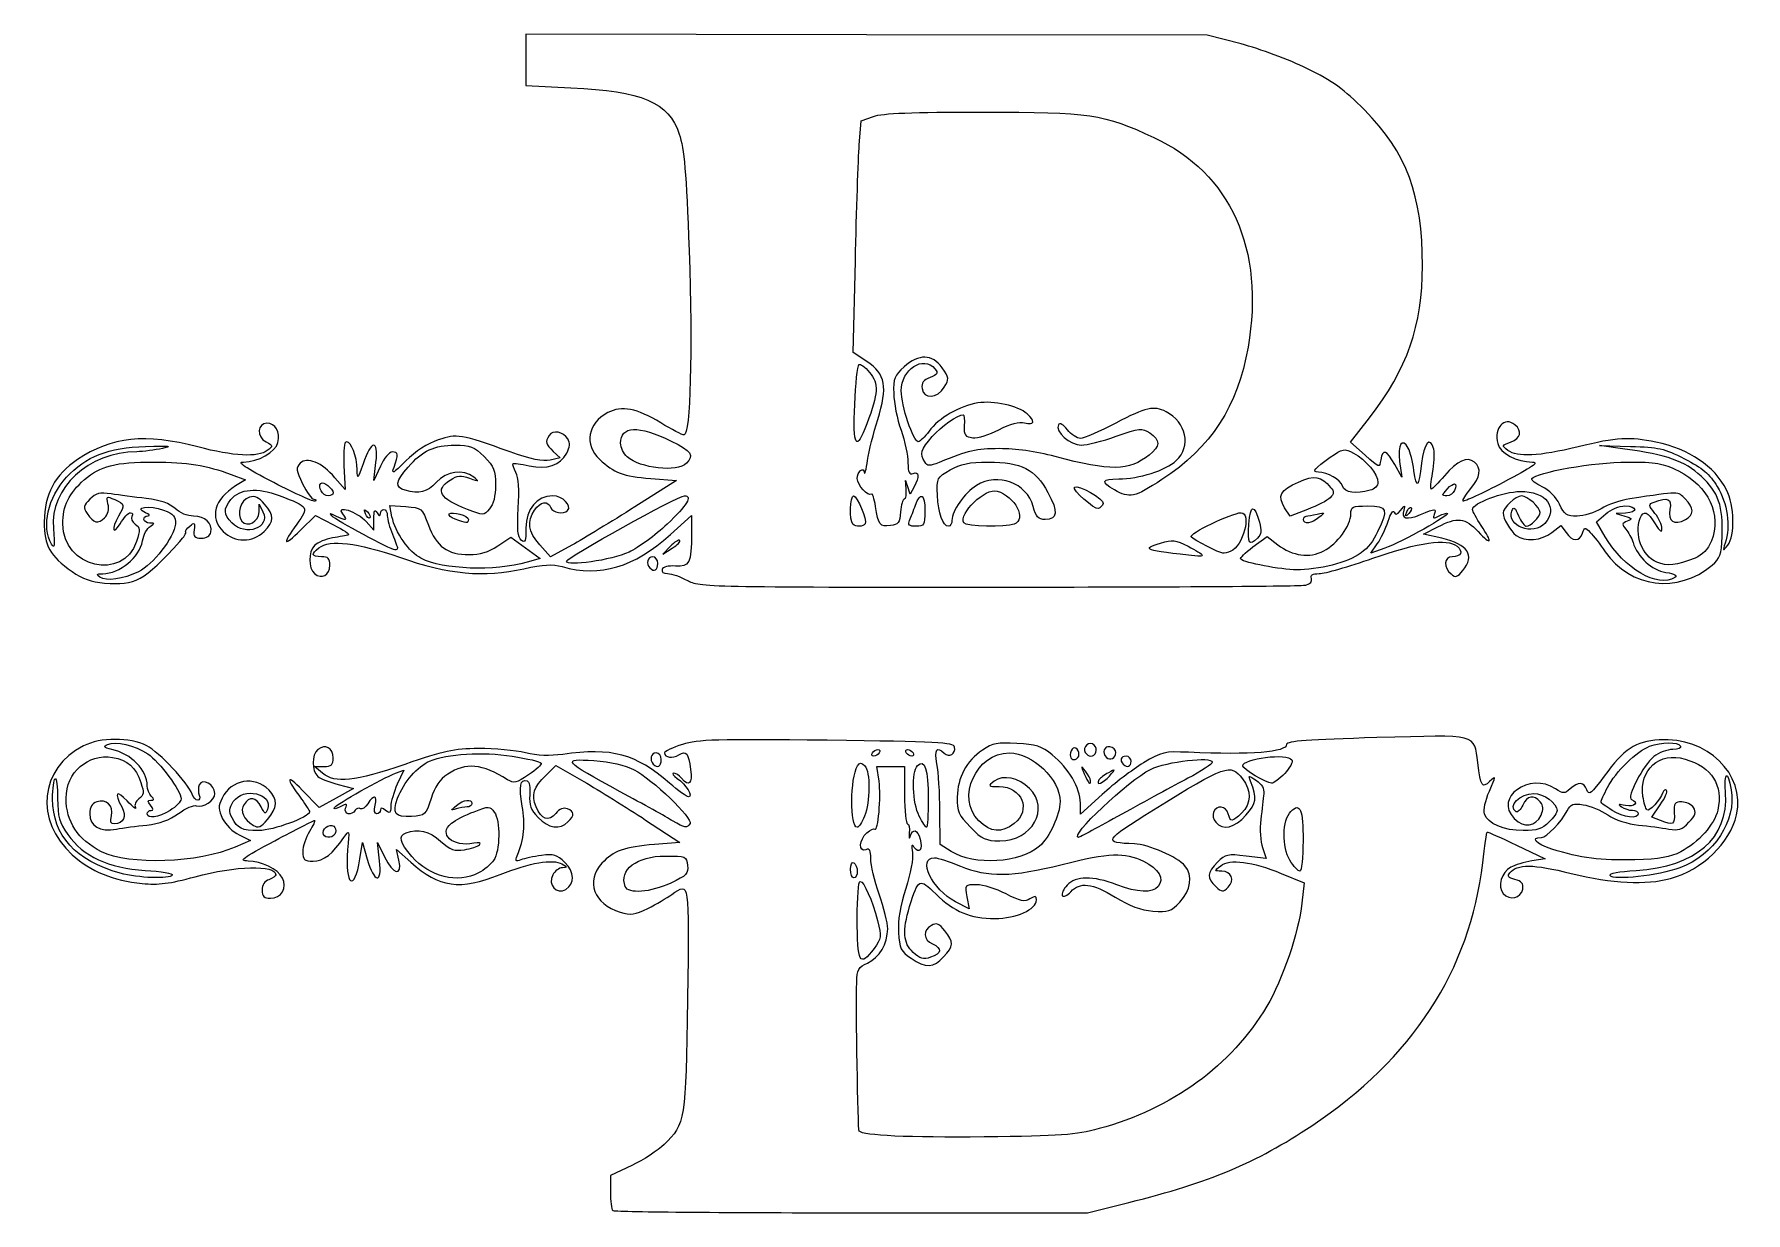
# Model space of a CAD drawing. Header units: centimetres. Extents: x -6.7 to 6.7, y -4.6 to 4.6.
import ezdxf

# ---------------------------------------------------------------- set-up
doc = ezdxf.new("R2010")
doc.units = ezdxf.units.CM
doc.header["$MEASUREMENT"] = 0
doc.layers.add('Layer 1', color=7, linetype='Continuous')

msp = doc.modelspace()

# ---------------------------------------------------------------- linework, layer by layer
at = {"layer": 'Layer 1'}
for points, knots in [([(-1.61078, 0.33728), (-1.66508, 0.36638), (-1.73436, 0.3902), (-1.76473, 0.3902), (-1.76473, 0.3902), (-1.79746, 0.3902), (-1.81522, 0.40367), (-1.80834, 0.42327), (-1.80834, 0.42327), (-1.8013, 0.44333), (-1.76007, 0.45345), (-1.70358, 0.44899), (-1.70358, 0.44899), (-1.59498, 0.44042), (-1.57836, 0.474), (-1.57777, 0.70319), (-1.57777, 0.70319), (-1.57777, 0.70319), (-1.57741, 0.84421), (-1.57741, 0.84421), (-1.57741, 0.84421), (-1.57741, 0.84421), (-1.74277, 0.69599), (-1.74277, 0.69599), (-1.74277, 0.69599), (-2.02992, 0.43862), (-2.29038, 0.36145), (-2.59056, 0.44481), (-2.59056, 0.44481), (-2.66843, 0.46643), (-2.73558, 0.46273), (-2.89036, 0.4283), (-2.89036, 0.4283), (-3.20479, 0.35835), (-3.47878, 0.38365), (-3.86357, 0.51818), (-3.86357, 0.51818), (-4.19559, 0.63426), (-4.40589, 0.6587), (-4.49443, 0.59149), (-4.49443, 0.59149), (-4.55831, 0.543), (-4.55241, 0.52249), (-4.47459, 0.52249), (-4.47459, 0.52249), (-4.42145, 0.52249), (-4.40844, 0.50932), (-4.40844, 0.45551), (-4.40844, 0.45551), (-4.40844, 0.37757), (-4.47114, 0.34342), (-4.52784, 0.39047), (-4.52784, 0.39047), (-4.57904, 0.43296), (-4.57835, 0.56046), (-4.52665, 0.61216), (-4.52665, 0.61216), (-4.50435, 0.63446), (-4.44185, 0.66009), (-4.38774, 0.66913), (-4.38774, 0.66913), (-4.33364, 0.67817), (-4.27747, 0.68869), (-4.26291, 0.69251), (-4.26291, 0.69251), (-4.24836, 0.69633), (-4.30049, 0.73205), (-4.37876, 0.77189), (-4.37876, 0.77189), (-4.37876, 0.77189), (-4.52107, 0.84433), (-4.52107, 0.84433), (-4.52107, 0.84433), (-4.52107, 0.84433), (-4.63673, 0.73082), (-4.63673, 0.73082), (-4.63673, 0.73082), (-4.77362, 0.59647), (-4.78503, 0.61391), (-4.6674, 0.77772), (-4.6674, 0.77772), (-4.57028, 0.91296), (-4.56916, 0.91115), (-4.80531, 1.00088), (-4.80531, 1.00088), (-4.9762, 1.06581), (-5.1133, 1.05464), (-5.18234, 0.97016), (-5.18234, 0.97016), (-5.2424, 0.89668), (-5.24079, 0.85214), (-5.17573, 0.78708), (-5.17573, 0.78708), (-5.06679, 0.67814), (-4.87122, 0.74766), (-4.93205, 0.8737), (-4.93205, 0.8737), (-4.93205, 0.8737), (-4.96048, 0.9326), (-4.96048, 0.9326), (-4.96048, 0.9326), (-4.96048, 0.9326), (-4.96227, 0.874), (-4.96227, 0.874), (-4.96227, 0.874), (-4.96466, 0.79569), (-5.05259, 0.74757), (-5.09653, 0.80052), (-5.09653, 0.80052), (-5.14183, 0.8551), (-5.10749, 0.96519), (-5.03831, 0.98714), (-5.03831, 0.98714), (-4.99457, 1.00102), (-4.96543, 0.98813), (-4.91931, 0.93451), (-4.91931, 0.93451), (-4.84161, 0.84418), (-4.84239, 0.8005), (-4.92317, 0.71973), (-4.92317, 0.71973), (-5.01153, 0.63137), (-5.15472, 0.63137), (-5.24308, 0.71973), (-5.24308, 0.71973), (-5.35257, 0.82922), (-5.31276, 0.97483), (-5.14552, 1.07654), (-5.14552, 1.07654), (-5.14552, 1.07654), (-5.06856, 1.12334), (-5.06856, 1.12334), (-5.06856, 1.12334), (-5.06856, 1.12334), (-5.18168, 1.16587), (-5.18168, 1.16587), (-5.18168, 1.16587), (-5.37371, 1.23807), (-5.52298, 1.26202), (-5.78428, 1.26254), (-5.78428, 1.26254), (-6.08794, 1.26314), (-6.20597, 1.23347), (-6.32875, 1.12567), (-6.32875, 1.12567), (-6.45164, 1.01777), (-6.49865, 0.92134), (-6.49865, 0.7772), (-6.49865, 0.7772), (-6.49865, 0.44008), (-6.02408, 0.328), (-5.92189, 0.64098), (-5.92189, 0.64098), (-5.89167, 0.73352), (-5.89279, 0.75008), (-5.93115, 0.77813), (-5.93115, 0.77813), (-5.95515, 0.79568), (-5.96693, 0.82273), (-5.95734, 0.83825), (-5.95734, 0.83825), (-5.94775, 0.85377), (-5.95268, 0.86647), (-5.96831, 0.86647), (-5.96831, 0.86647), (-5.98393, 0.86647), (-6.02031, 0.82777), (-6.04915, 0.78048), (-6.04915, 0.78048), (-6.10849, 0.68316), (-6.1204, 0.738), (-6.06209, 0.84001), (-6.06209, 0.84001), (-6.01125, 0.92894), (-6.0121, 0.93266), (-6.09163, 0.96889), (-6.09163, 0.96889), (-6.15748, 0.99889), (-6.16006, 0.99726), (-6.14452, 0.93536), (-6.14452, 0.93536), (-6.13385, 0.89287), (-6.14303, 0.85545), (-6.17097, 0.82751), (-6.17097, 0.82751), (-6.22227, 0.77621), (-6.25666, 0.78428), (-6.3065, 0.85936), (-6.3065, 0.85936), (-6.33981, 0.90953), (-6.33767, 0.92161), (-6.28638, 0.9729), (-6.28638, 0.9729), (-6.23894, 1.02034), (-6.20993, 1.02745), (-6.11908, 1.01388), (-6.11908, 1.01388), (-6.05863, 1.00485), (-5.93549, 0.98862), (-5.84544, 0.97781), (-5.84544, 0.97781), (-5.73168, 0.96415), (-5.66253, 0.94013), (-5.61884, 0.89908), (-5.61884, 0.89908), (-5.58203, 0.8645), (-5.52236, 0.84001), (-5.47492, 0.84001), (-5.47492, 0.84001), (-5.38369, 0.84001), (-5.32558, 0.78672), (-5.33927, 0.7156), (-5.33927, 0.7156), (-5.34516, 0.68502), (-5.37193, 0.66803), (-5.41422, 0.66803), (-5.41422, 0.66803), (-5.46891, 0.66803), (-5.47845, 0.67897), (-5.47082, 0.73294), (-5.47082, 0.73294), (-5.46272, 0.79012), (-5.46674, 0.79361), (-5.50453, 0.76224), (-5.50453, 0.76224), (-5.52813, 0.74266), (-5.54245, 0.72166), (-5.53637, 0.71557), (-5.53637, 0.71557), (-5.53029, 0.70949), (-5.55083, 0.67663), (-5.58203, 0.64256), (-5.58203, 0.64256), (-5.86763, 0.33068), (-5.92935, 0.29657), (-6.17181, 0.31668), (-6.17181, 0.31668), (-6.27463, 0.32521), (-6.34619, 0.35043), (-6.42432, 0.4057), (-6.42432, 0.4057), (-6.6009, 0.5306), (-6.64427, 0.60777), (-6.64351, 0.79574), (-6.64351, 0.79574), (-6.64265, 1.00884), (-6.55923, 1.165), (-6.38323, 1.28294), (-6.38323, 1.28294), (-6.11782, 1.4608), (-5.84947, 1.489), (-5.44171, 1.38191), (-5.44171, 1.38191), (-5.16239, 1.30855), (-4.97235, 1.29825), (-4.89821, 1.35246), (-4.89821, 1.35246), (-4.85045, 1.38738), (-4.8508, 1.38979), (-4.90799, 1.4204), (-4.90799, 1.4204), (-4.98145, 1.45972), (-4.97619, 1.56761), (-4.90081, 1.56761), (-4.90081, 1.56761), (-4.83346, 1.56761), (-4.79379, 1.49809), (-4.81437, 1.41611), (-4.81437, 1.41611), (-4.83335, 1.34049), (-4.96967, 1.26334), (-5.08431, 1.26334), (-5.08431, 1.26334), (-5.13742, 1.26334), (-5.07376, 1.22014), (-4.84681, 1.10217), (-4.84681, 1.10217), (-4.67628, 1.01353), (-4.52971, 0.94804), (-4.52111, 0.95665), (-4.52111, 0.95665), (-4.51251, 0.96525), (-4.51829, 0.97229), (-4.53397, 0.97229), (-4.53397, 0.97229), (-4.54965, 0.97229), (-4.5889, 1.02687), (-4.62119, 1.09358), (-4.62119, 1.09358), (-4.67261, 1.1998), (-4.67512, 1.21966), (-4.64136, 1.25342), (-4.64136, 1.25342), (-4.5868, 1.30798), (-4.4696, 1.25962), (-4.36875, 1.14094), (-4.36875, 1.14094), (-4.36875, 1.14094), (-4.28937, 1.04752), (-4.28937, 1.04752), (-4.28937, 1.04752), (-4.28937, 1.04752), (-4.29816, 1.2348), (-4.29816, 1.2348), (-4.29816, 1.2348), (-4.304, 1.35936), (-4.29714, 1.42208), (-4.27766, 1.42208), (-4.27766, 1.42208), (-4.23981, 1.42208), (-4.19735, 1.30957), (-4.19465, 1.20208), (-4.19465, 1.20208), (-4.19269, 1.12407), (-4.18925, 1.12749), (-4.14835, 1.24819), (-4.14835, 1.24819), (-4.08405, 1.43794), (-4.02508, 1.44499), (-4.04776, 1.26021), (-4.04776, 1.26021), (-4.04776, 1.26021), (-4.06524, 1.11781), (-4.06524, 1.11781), (-4.06524, 1.11781), (-4.06524, 1.11781), (-4.01324, 1.23026), (-4.01324, 1.23026), (-4.01324, 1.23026), (-3.98464, 1.29211), (-3.94279, 1.34271), (-3.92025, 1.34271), (-3.92025, 1.34271), (-3.87232, 1.34271), (-3.86949, 1.31897), (-3.90595, 1.22306), (-3.90595, 1.22306), (-3.92868, 1.16328), (-3.91496, 1.17055), (-3.8134, 1.27211), (-3.8134, 1.27211), (-3.73654, 1.34897), (-3.64648, 1.40718), (-3.55996, 1.43592), (-3.55996, 1.43592), (-3.40952, 1.48589), (-3.39075, 1.48278), (-2.9981, 1.3428), (-2.9981, 1.3428), (-2.8321, 1.28362), (-2.74213, 1.26482), (-2.685, 1.27737), (-2.685, 1.27737), (-2.685, 1.27737), (-2.60484, 1.29498), (-2.60484, 1.29498), (-2.60484, 1.29498), (-2.60484, 1.29498), (-2.65997, 1.34634), (-2.65997, 1.34634), (-2.65997, 1.34634), (-2.7209, 1.4031), (-2.72485, 1.41865), (-2.69168, 1.471), (-2.69168, 1.471), (-2.66284, 1.5165), (-2.58361, 1.50151), (-2.54718, 1.44366), (-2.54718, 1.44366), (-2.52677, 1.41125), (-2.52877, 1.38103), (-2.5545, 1.33296), (-2.5545, 1.33296), (-2.60605, 1.23663), (-2.70757, 1.20252), (-2.84848, 1.23419), (-2.84848, 1.23419), (-2.91258, 1.24859), (-2.96929, 1.25611), (-2.9745, 1.2509), (-2.9745, 1.2509), (-2.97971, 1.24569), (-2.96956, 1.21448), (-2.95194, 1.18156), (-2.95194, 1.18156), (-2.93065, 1.14178), (-2.92449, 1.04808), (-2.93359, 0.90225), (-2.93359, 0.90225), (-2.94407, 0.73434), (-2.93866, 0.67565), (-2.91057, 0.65234), (-2.91057, 0.65234), (-2.88015, 0.6271), (-2.87386, 0.64304), (-2.87386, 0.74538), (-2.87386, 0.74538), (-2.87386, 0.8963), (-2.78913, 0.99877), (-2.66433, 0.99877), (-2.66433, 0.99877), (-2.58737, 0.99877), (-2.51004, 0.92162), (-2.54847, 0.88319), (-2.54847, 0.88319), (-2.57995, 0.85171), (-2.66385, 0.86647), (-2.67908, 0.90617), (-2.67908, 0.90617), (-2.70111, 0.96357), (-2.75868, 0.95491), (-2.80621, 0.88705), (-2.80621, 0.88705), (-2.86829, 0.79842), (-2.85627, 0.71967), (-2.76474, 0.61542), (-2.76474, 0.61542), (-2.76474, 0.61542), (-2.68208, 0.52127), (-2.68208, 0.52127), (-2.68208, 0.52127), (-2.68208, 0.52127), (-2.51372, 0.61381), (-2.51372, 0.61381), (-2.51372, 0.61381), (-2.42112, 0.66471), (-2.19942, 0.79893), (-2.02104, 0.91209), (-2.02104, 0.91209), (-2.02104, 0.91209), (-1.69672, 1.11782), (-1.69672, 1.11782), (-1.69672, 1.11782), (-1.69672, 1.11782), (-1.89672, 1.1341), (-1.89672, 1.1341), (-1.89672, 1.1341), (-2.11208, 1.15163), (-2.18497, 1.17897), (-2.29839, 1.28475), (-2.29839, 1.28475), (-2.41996, 1.39814), (-2.3898, 1.56893), (-2.23398, 1.64951), (-2.23398, 1.64951), (-2.12285, 1.70698), (-2.00862, 1.68491), (-1.81811, 1.56918), (-1.81811, 1.56918), (-1.73284, 1.51738), (-1.65095, 1.475), (-1.63613, 1.475), (-1.63613, 1.475), (-1.58659, 1.475), (-1.56878, 2.13665), (-1.59732, 2.91698), (-1.59732, 2.91698), (-1.62006, 3.5387), (-1.63464, 3.71176), (-1.67415, 3.82917), (-1.67415, 3.82917), (-1.75835, 4.07934), (-1.961, 4.16595), (-2.52328, 4.19208), (-2.52328, 4.19208), (-2.52328, 4.19208), (-2.87385, 4.20837), (-2.87385, 4.20837), (-2.87385, 4.20837), (-2.87385, 4.20837), (-2.87385, 4.40934), (-2.87385, 4.40934), (-2.87385, 4.40934), (-2.87385, 4.40934), (-2.87385, 4.61031), (-2.87385, 4.61031), (-2.87385, 4.61031), (-2.87385, 4.61031), (-0.20818, 4.60662), (-0.20818, 4.60662), (-0.20818, 4.60662), (-0.20818, 4.60662), (2.45749, 4.60293), (2.45749, 4.60293), (2.45749, 4.60293), (2.45749, 4.60293), (2.72207, 4.53437), (2.72207, 4.53437), (2.72207, 4.53437), (2.86759, 4.49666), (3.09976, 4.4103), (3.23801, 4.34246), (3.23801, 4.34246), (3.44151, 4.24259), (3.52718, 4.18079), (3.68799, 4.01784), (3.68799, 4.01784), (4.02008, 3.68133), (4.14278, 3.35147), (4.14178, 2.79792), (4.14178, 2.79792), (4.14093, 2.32948), (4.02345, 1.99268), (3.72714, 1.60918), (3.72714, 1.60918), (3.72714, 1.60918), (3.57957, 1.41818), (3.57957, 1.41818), (3.57957, 1.41818), (3.57957, 1.41818), (3.69322, 1.31694), (3.69322, 1.31694), (3.69322, 1.31694), (3.80504, 1.21733), (3.807, 1.21672), (3.81524, 1.27921), (3.81524, 1.27921), (3.82717, 1.36968), (3.86351, 1.35791), (3.92556, 1.2435), (3.92556, 1.2435), (3.92556, 1.2435), (3.97937, 1.14428), (3.97937, 1.14428), (3.97937, 1.14428), (3.97937, 1.14428), (3.96335, 1.26683), (3.96335, 1.26683), (3.96335, 1.26683), (3.94589, 1.40037), (3.98377, 1.45886), (4.0308, 1.37098), (4.0308, 1.37098), (4.04628, 1.34205), (4.0664, 1.26401), (4.07551, 1.19754), (4.07551, 1.19754), (4.09639, 1.04518), (4.11343, 1.0614), (4.13437, 1.25356), (4.13437, 1.25356), (4.15146, 1.41039), (4.20393, 1.47119), (4.23004, 1.36443), (4.23004, 1.36443), (4.2383, 1.33065), (4.23433, 1.24646), (4.2212, 1.17734), (4.2212, 1.17734), (4.20808, 1.10822), (4.20359, 1.05166), (4.21123, 1.05166), (4.21123, 1.05166), (4.21887, 1.05166), (4.26529, 1.09859), (4.31438, 1.15594), (4.31438, 1.15594), (4.41537, 1.27393), (4.49269, 1.30897), (4.54896, 1.26227), (4.54896, 1.26227), (4.60609, 1.21486), (4.59576, 1.14506), (4.51794, 1.05257), (4.51794, 1.05257), (4.47975, 1.00718), (4.45387, 0.96467), (4.46044, 0.95811), (4.46044, 0.95811), (4.46701, 0.95154), (4.60839, 1.01725), (4.77462, 1.10413), (4.77462, 1.10413), (5.00289, 1.22343), (5.05884, 1.26224), (5.00325, 1.26271), (5.00325, 1.26271), (4.87903, 1.26376), (4.74975, 1.3323), (4.73099, 1.40705), (4.73099, 1.40705), (4.69985, 1.53111), (4.78331, 1.62233), (4.86553, 1.55409), (4.86553, 1.55409), (4.92589, 1.50399), (4.91253, 1.45015), (4.83212, 1.41945), (4.83212, 1.41945), (4.76185, 1.39262), (4.76111, 1.39038), (4.81072, 1.35396), (4.81072, 1.35396), (4.88559, 1.29899), (5.05074, 1.30753), (5.3596, 1.38236), (5.3596, 1.38236), (5.66399, 1.45611), (5.76429, 1.46211), (5.96853, 1.41882), (5.96853, 1.41882), (6.23269, 1.36283), (6.42508, 1.2331), (6.52127, 1.0461), (6.52127, 1.0461), (6.58415, 0.92385), (6.58932, 0.68686), (6.53071, 0.61354), (6.53071, 0.61354), (6.49139, 0.56435), (6.49055, 0.56498), (6.51087, 0.62833), (6.51087, 0.62833), (6.55454, 0.76451), (6.53003, 0.94007), (6.44902, 1.07128), (6.44902, 1.07128), (6.38751, 1.17091), (6.33401, 1.2162), (6.19269, 1.2883), (6.19269, 1.2883), (6.03202, 1.37027), (5.98963, 1.38003), (5.77038, 1.38546), (5.77038, 1.38546), (5.77038, 1.38546), (5.52667, 1.3915), (5.52667, 1.3915), (5.52667, 1.3915), (5.52667, 1.3915), (5.72511, 1.36478), (5.72511, 1.36478), (5.72511, 1.36478), (6.0559, 1.32024), (6.1939, 1.27128), (6.32231, 1.15292), (6.32231, 1.15292), (6.4581, 1.02775), (6.49683, 0.91681), (6.48748, 0.67986), (6.48748, 0.67986), (6.48194, 0.53952), (6.47128, 0.50941), (6.40841, 0.45651), (6.40841, 0.45651), (6.14027, 0.23089), (5.76812, 0.27754), (5.57255, 0.56128), (5.57255, 0.56128), (5.53277, 0.619), (5.47999, 0.68685), (5.45527, 0.71206), (5.45527, 0.71206), (5.41266, 0.75551), (5.40947, 0.75521), (5.39396, 0.70634), (5.39396, 0.70634), (5.37248, 0.63866), (5.3146, 0.64077), (5.26539, 0.71102), (5.26539, 0.71102), (5.26539, 0.71102), (5.22599, 0.76727), (5.22599, 0.76727), (5.22599, 0.76727), (5.22599, 0.76727), (5.15448, 0.71102), (5.15448, 0.71102), (5.15448, 0.71102), (5.07585, 0.64917), (4.94165, 0.6384), (4.87615, 0.68869), (4.87615, 0.68869), (4.82948, 0.72452), (4.77261, 0.8212), (4.77261, 0.8647), (4.77261, 0.8647), (4.77261, 0.90668), (4.87256, 0.99873), (4.91813, 0.99873), (4.91813, 0.99873), (4.96172, 0.99873), (5.06365, 0.90739), (5.06365, 0.86833), (5.06365, 0.86833), (5.06365, 0.83588), (4.98748, 0.76061), (4.95465, 0.76061), (4.95465, 0.76061), (4.94043, 0.76061), (4.91327, 0.79756), (4.89428, 0.84273), (4.89428, 0.84273), (4.86582, 0.91043), (4.85664, 0.91672), (4.842, 0.87859), (4.842, 0.87859), (4.79773, 0.76322), (5.01002, 0.68396), (5.09924, 0.78254), (5.09924, 0.78254), (5.20905, 0.90388), (5.1081, 1.03637), (4.90813, 1.03336), (4.90813, 1.03336), (4.77273, 1.03132), (4.53449, 0.94182), (4.53449, 0.89299), (4.53449, 0.89299), (4.53449, 0.87685), (4.56426, 0.81984), (4.60064, 0.7663), (4.60064, 0.7663), (4.69358, 0.62953), (4.68287, 0.6075), (4.57767, 0.71905), (4.57767, 0.71905), (4.47447, 0.82847), (4.41614, 0.83537), (4.26224, 0.75633), (4.26224, 0.75633), (4.26224, 0.75633), (4.15085, 0.69912), (4.15085, 0.69912), (4.15085, 0.69912), (4.15085, 0.69912), (4.29478, 0.66638), (4.29478, 0.66638), (4.29478, 0.66638), (4.49811, 0.62014), (4.55455, 0.53289), (4.45815, 0.41384), (4.45815, 0.41384), (4.41538, 0.36103), (4.40217, 0.35729), (4.36555, 0.38769), (4.36555, 0.38769), (4.30513, 0.43784), (4.31055, 0.5225), (4.37418, 0.5225), (4.37418, 0.5225), (4.44456, 0.5225), (4.46321, 0.56222), (4.41256, 0.60426), (4.41256, 0.60426), (4.33554, 0.66818), (4.1147, 0.6368), (3.75397, 0.51067), (3.75397, 0.51067), (3.56479, 0.44453), (3.376, 0.39036), (3.33442, 0.39031), (3.33442, 0.39031), (3.28048, 0.39023), (3.2629, 0.37959), (3.27306, 0.35313), (3.27306, 0.35313), (3.28182, 0.33031), (3.26511, 0.3101), (3.22959, 0.30057), (3.22959, 0.30057), (3.19785, 0.29206), (2.11801, 0.28493), (0.82994, 0.28473), (0.82994, 0.28473), (-1.46182, 0.28438), (-1.51413, 0.2855), (-1.61075, 0.33729), (-1.61075, 0.33729), (-1.61075, 0.33729), (-1.61078, 0.33728), (-1.61078, 0.33728)], [0, 0, 0, 0, 0.00515464, 0.00515464, 0.00515464, 0.00515464, 0.01030928, 0.01030928, 0.01030928, 0.01030928, 0.01546392, 0.01546392, 0.01546392, 0.01546392, 0.02061856, 0.02061856, 0.02061856, 0.02061856, 0.0257732, 0.0257732, 0.0257732, 0.0257732, 0.03092784, 0.03092784, 0.03092784, 0.03092784, 0.03608247, 0.03608247, 0.03608247, 0.03608247, 0.04123711, 0.04123711, 0.04123711, 0.04123711, 0.04639175, 0.04639175, 0.04639175, 0.04639175, 0.05154639, 0.05154639, 0.05154639, 0.05154639, 0.05670103, 0.05670103, 0.05670103, 0.05670103, 0.06185567, 0.06185567, 0.06185567, 0.06185567, 0.06701031, 0.06701031, 0.06701031, 0.06701031, 0.07216495, 0.07216495, 0.07216495, 0.07216495, 0.07731959, 0.07731959, 0.07731959, 0.07731959, 0.08247423, 0.08247423, 0.08247423, 0.08247423, 0.08762887, 0.08762887, 0.08762887, 0.08762887, 0.09278351, 0.09278351, 0.09278351, 0.09278351, 0.09793814, 0.09793814, 0.09793814, 0.09793814, 0.10309278, 0.10309278, 0.10309278, 0.10309278, 0.10824742, 0.10824742, 0.10824742, 0.10824742, 0.11340206, 0.11340206, 0.11340206, 0.11340206, 0.1185567, 0.1185567, 0.1185567, 0.1185567, 0.12371134, 0.12371134, 0.12371134, 0.12371134, 0.12886598, 0.12886598, 0.12886598, 0.12886598, 0.13402062, 0.13402062, 0.13402062, 0.13402062, 0.13917526, 0.13917526, 0.13917526, 0.13917526, 0.1443299, 0.1443299, 0.1443299, 0.1443299, 0.14948454, 0.14948454, 0.14948454, 0.14948454, 0.15463918, 0.15463918, 0.15463918, 0.15463918, 0.15979381, 0.15979381, 0.15979381, 0.15979381, 0.16494845, 0.16494845, 0.16494845, 0.16494845, 0.17010309, 0.17010309, 0.17010309, 0.17010309, 0.17525773, 0.17525773, 0.17525773, 0.17525773, 0.18041237, 0.18041237, 0.18041237, 0.18041237, 0.18556701, 0.18556701, 0.18556701, 0.18556701, 0.19072165, 0.19072165, 0.19072165, 0.19072165, 0.19587629, 0.19587629, 0.19587629, 0.19587629, 0.20103093, 0.20103093, 0.20103093, 0.20103093, 0.20618557, 0.20618557, 0.20618557, 0.20618557, 0.21134021, 0.21134021, 0.21134021, 0.21134021, 0.21649485, 0.21649485, 0.21649485, 0.21649485, 0.22164948, 0.22164948, 0.22164948, 0.22164948, 0.22680412, 0.22680412, 0.22680412, 0.22680412, 0.23195876, 0.23195876, 0.23195876, 0.23195876, 0.2371134, 0.2371134, 0.2371134, 0.2371134, 0.24226804, 0.24226804, 0.24226804, 0.24226804, 0.24742268, 0.24742268, 0.24742268, 0.24742268, 0.25257732, 0.25257732, 0.25257732, 0.25257732, 0.25773196, 0.25773196, 0.25773196, 0.25773196, 0.2628866, 0.2628866, 0.2628866, 0.2628866, 0.26804124, 0.26804124, 0.26804124, 0.26804124, 0.27319588, 0.27319588, 0.27319588, 0.27319588, 0.27835052, 0.27835052, 0.27835052, 0.27835052, 0.28350515, 0.28350515, 0.28350515, 0.28350515, 0.28865979, 0.28865979, 0.28865979, 0.28865979, 0.29381443, 0.29381443, 0.29381443, 0.29381443, 0.29896907, 0.29896907, 0.29896907, 0.29896907, 0.30412371, 0.30412371, 0.30412371, 0.30412371, 0.30927835, 0.30927835, 0.30927835, 0.30927835, 0.31443299, 0.31443299, 0.31443299, 0.31443299, 0.31958763, 0.31958763, 0.31958763, 0.31958763, 0.32474227, 0.32474227, 0.32474227, 0.32474227, 0.32989691, 0.32989691, 0.32989691, 0.32989691, 0.33505155, 0.33505155, 0.33505155, 0.33505155, 0.34020619, 0.34020619, 0.34020619, 0.34020619, 0.34536082, 0.34536082, 0.34536082, 0.34536082, 0.35051546, 0.35051546, 0.35051546, 0.35051546, 0.3556701, 0.3556701, 0.3556701, 0.3556701, 0.36082474, 0.36082474, 0.36082474, 0.36082474, 0.36597938, 0.36597938, 0.36597938, 0.36597938, 0.37113402, 0.37113402, 0.37113402, 0.37113402, 0.37628866, 0.37628866, 0.37628866, 0.37628866, 0.3814433, 0.3814433, 0.3814433, 0.3814433, 0.38659794, 0.38659794, 0.38659794, 0.38659794, 0.39175258, 0.39175258, 0.39175258, 0.39175258, 0.39690722, 0.39690722, 0.39690722, 0.39690722, 0.40206186, 0.40206186, 0.40206186, 0.40206186, 0.40721649, 0.40721649, 0.40721649, 0.40721649, 0.41237113, 0.41237113, 0.41237113, 0.41237113, 0.41752577, 0.41752577, 0.41752577, 0.41752577, 0.42268041, 0.42268041, 0.42268041, 0.42268041, 0.42783505, 0.42783505, 0.42783505, 0.42783505, 0.43298969, 0.43298969, 0.43298969, 0.43298969, 0.43814433, 0.43814433, 0.43814433, 0.43814433, 0.44329897, 0.44329897, 0.44329897, 0.44329897, 0.44845361, 0.44845361, 0.44845361, 0.44845361, 0.45360825, 0.45360825, 0.45360825, 0.45360825, 0.45876289, 0.45876289, 0.45876289, 0.45876289, 0.46391753, 0.46391753, 0.46391753, 0.46391753, 0.46907216, 0.46907216, 0.46907216, 0.46907216, 0.4742268, 0.4742268, 0.4742268, 0.4742268, 0.47938144, 0.47938144, 0.47938144, 0.47938144, 0.48453608, 0.48453608, 0.48453608, 0.48453608, 0.48969072, 0.48969072, 0.48969072, 0.48969072, 0.49484536, 0.49484536, 0.49484536, 0.49484536, 0.5, 0.5, 0.5, 0.5, 0.50515464, 0.50515464, 0.50515464, 0.50515464, 0.51030928, 0.51030928, 0.51030928, 0.51030928, 0.51546392, 0.51546392, 0.51546392, 0.51546392, 0.52061856, 0.52061856, 0.52061856, 0.52061856, 0.5257732, 0.5257732, 0.5257732, 0.5257732, 0.53092784, 0.53092784, 0.53092784, 0.53092784, 0.53608247, 0.53608247, 0.53608247, 0.53608247, 0.54123711, 0.54123711, 0.54123711, 0.54123711, 0.54639175, 0.54639175, 0.54639175, 0.54639175, 0.55154639, 0.55154639, 0.55154639, 0.55154639, 0.55670103, 0.55670103, 0.55670103, 0.55670103, 0.56185567, 0.56185567, 0.56185567, 0.56185567, 0.56701031, 0.56701031, 0.56701031, 0.56701031, 0.57216495, 0.57216495, 0.57216495, 0.57216495, 0.57731959, 0.57731959, 0.57731959, 0.57731959, 0.58247423, 0.58247423, 0.58247423, 0.58247423, 0.58762887, 0.58762887, 0.58762887, 0.58762887, 0.59278351, 0.59278351, 0.59278351, 0.59278351, 0.59793814, 0.59793814, 0.59793814, 0.59793814, 0.60309278, 0.60309278, 0.60309278, 0.60309278, 0.60824742, 0.60824742, 0.60824742, 0.60824742, 0.61340206, 0.61340206, 0.61340206, 0.61340206, 0.6185567, 0.6185567, 0.6185567, 0.6185567, 0.62371134, 0.62371134, 0.62371134, 0.62371134, 0.62886598, 0.62886598, 0.62886598, 0.62886598, 0.63402062, 0.63402062, 0.63402062, 0.63402062, 0.63917526, 0.63917526, 0.63917526, 0.63917526, 0.6443299, 0.6443299, 0.6443299, 0.6443299, 0.64948454, 0.64948454, 0.64948454, 0.64948454, 0.65463918, 0.65463918, 0.65463918, 0.65463918, 0.65979381, 0.65979381, 0.65979381, 0.65979381, 0.66494845, 0.66494845, 0.66494845, 0.66494845, 0.67010309, 0.67010309, 0.67010309, 0.67010309, 0.67525773, 0.67525773, 0.67525773, 0.67525773, 0.68041237, 0.68041237, 0.68041237, 0.68041237, 0.68556701, 0.68556701, 0.68556701, 0.68556701, 0.69072165, 0.69072165, 0.69072165, 0.69072165, 0.69587629, 0.69587629, 0.69587629, 0.69587629, 0.70103093, 0.70103093, 0.70103093, 0.70103093, 0.70618557, 0.70618557, 0.70618557, 0.70618557, 0.71134021, 0.71134021, 0.71134021, 0.71134021, 0.71649485, 0.71649485, 0.71649485, 0.71649485, 0.72164948, 0.72164948, 0.72164948, 0.72164948, 0.72680412, 0.72680412, 0.72680412, 0.72680412, 0.73195876, 0.73195876, 0.73195876, 0.73195876, 0.7371134, 0.7371134, 0.7371134, 0.7371134, 0.74226804, 0.74226804, 0.74226804, 0.74226804, 0.74742268, 0.74742268, 0.74742268, 0.74742268, 0.75257732, 0.75257732, 0.75257732, 0.75257732, 0.75773196, 0.75773196, 0.75773196, 0.75773196, 0.7628866, 0.7628866, 0.7628866, 0.7628866, 0.76804124, 0.76804124, 0.76804124, 0.76804124, 0.77319588, 0.77319588, 0.77319588, 0.77319588, 0.77835052, 0.77835052, 0.77835052, 0.77835052, 0.78350515, 0.78350515, 0.78350515, 0.78350515, 0.78865979, 0.78865979, 0.78865979, 0.78865979, 0.79381443, 0.79381443, 0.79381443, 0.79381443, 0.79896907, 0.79896907, 0.79896907, 0.79896907, 0.80412371, 0.80412371, 0.80412371, 0.80412371, 0.80927835, 0.80927835, 0.80927835, 0.80927835, 0.81443299, 0.81443299, 0.81443299, 0.81443299, 0.81958763, 0.81958763, 0.81958763, 0.81958763, 0.82474227, 0.82474227, 0.82474227, 0.82474227, 0.82989691, 0.82989691, 0.82989691, 0.82989691, 0.83505155, 0.83505155, 0.83505155, 0.83505155, 0.84020619, 0.84020619, 0.84020619, 0.84020619, 0.84536082, 0.84536082, 0.84536082, 0.84536082, 0.85051546, 0.85051546, 0.85051546, 0.85051546, 0.8556701, 0.8556701, 0.8556701, 0.8556701, 0.86082474, 0.86082474, 0.86082474, 0.86082474, 0.86597938, 0.86597938, 0.86597938, 0.86597938, 0.87113402, 0.87113402, 0.87113402, 0.87113402, 0.87628866, 0.87628866, 0.87628866, 0.87628866, 0.8814433, 0.8814433, 0.8814433, 0.8814433, 0.88659794, 0.88659794, 0.88659794, 0.88659794, 0.89175258, 0.89175258, 0.89175258, 0.89175258, 0.89690722, 0.89690722, 0.89690722, 0.89690722, 0.90206186, 0.90206186, 0.90206186, 0.90206186, 0.90721649, 0.90721649, 0.90721649, 0.90721649, 0.91237113, 0.91237113, 0.91237113, 0.91237113, 0.91752577, 0.91752577, 0.91752577, 0.91752577, 0.92268041, 0.92268041, 0.92268041, 0.92268041, 0.92783505, 0.92783505, 0.92783505, 0.92783505, 0.93298969, 0.93298969, 0.93298969, 0.93298969, 0.93814433, 0.93814433, 0.93814433, 0.93814433, 0.94329897, 0.94329897, 0.94329897, 0.94329897, 0.94845361, 0.94845361, 0.94845361, 0.94845361, 0.95360825, 0.95360825, 0.95360825, 0.95360825, 0.95876289, 0.95876289, 0.95876289, 0.95876289, 0.96391753, 0.96391753, 0.96391753, 0.96391753, 0.96907216, 0.96907216, 0.96907216, 0.96907216, 0.9742268, 0.9742268, 0.9742268, 0.9742268, 0.97938144, 0.97938144, 0.97938144, 0.97938144, 0.98453608, 0.98453608, 0.98453608, 0.98453608, 0.98969072, 0.98969072, 0.98969072, 0.98969072, 1, 1, 1, 1]), ([(0.05799, 0.87306), (0.06251, 0.92763), (0.07533, 0.97228), (0.08648, 0.97228), (0.08648, 0.97228), (0.09763, 0.97228), (0.10316, 1.01098), (0.09876, 1.05827), (0.09876, 1.05827), (0.09175, 1.13364), (0.09333, 1.13609), (0.11158, 1.07811), (0.11158, 1.07811), (0.11158, 1.07811), (0.1324, 1.01196), (0.1324, 1.01196), (0.1324, 1.01196), (0.1324, 1.01196), (0.16385, 1.06975), (0.16385, 1.06975), (0.16385, 1.06975), (0.2068, 1.14868), (0.20334, 1.19268), (0.15561, 1.17437), (0.15561, 1.17437), (0.12468, 1.1625), (0.11592, 1.18104), (0.11592, 1.25845), (0.11592, 1.25845), (0.11592, 1.31307), (0.09139, 1.42754), (0.06142, 1.51283), (0.06142, 1.51283), (0.03144, 1.59812), (0.00556, 1.72749), (0.0039, 1.80031), (0.0039, 1.80031), (0.00123, 1.91761), (0.01051, 1.94131), (0.08528, 2.00812), (0.08528, 2.00812), (0.20107, 2.11158), (0.30583, 2.10903), (0.38284, 2.00087), (0.38284, 2.00087), (0.43817, 1.92316), (0.43917, 1.91405), (0.39954, 1.84873), (0.39954, 1.84873), (0.34529, 1.75932), (0.23869, 1.75316), (0.22654, 1.83874), (0.22654, 1.83874), (0.22027, 1.88291), (0.23634, 1.90517), (0.28895, 1.92517), (0.28895, 1.92517), (0.34774, 1.94752), (0.35426, 1.9588), (0.32723, 1.99136), (0.32723, 1.99136), (0.23558, 2.10179), (0.06301, 1.98983), (0.06301, 1.81993), (0.06301, 1.81993), (0.06301, 1.70569), (0.15811, 1.42206), (0.19641, 1.42206), (0.19641, 1.42206), (0.20948, 1.42206), (0.24732, 1.45894), (0.2805, 1.50402), (0.2805, 1.50402), (0.35686, 1.60777), (0.52062, 1.7029), (0.66196, 1.72561), (0.66196, 1.72561), (0.78529, 1.74543), (0.97865, 1.70281), (1.04859, 1.64039), (1.04859, 1.64039), (1.11451, 1.58155), (1.10585, 1.55059), (1.02887, 1.56991), (1.02887, 1.56991), (0.98391, 1.58119), (0.91983, 1.56399), (0.82801, 1.51597), (0.82801, 1.51597), (0.75329, 1.4769), (0.66181, 1.44909), (0.62283, 1.4536), (0.62283, 1.4536), (0.56181, 1.46066), (0.55301, 1.47313), (0.5564, 1.54773), (0.5564, 1.54773), (0.55855, 1.59502), (0.55498, 1.63372), (0.54847, 1.63372), (0.54847, 1.63372), (0.50526, 1.63372), (0.37523, 1.54207), (0.30507, 1.46217), (0.30507, 1.46217), (0.21711, 1.36199), (0.20709, 1.32748), (0.24744, 1.26367), (0.24744, 1.26367), (0.26881, 1.22987), (0.28456, 1.22934), (0.35948, 1.25988), (0.35948, 1.25988), (0.59166, 1.35451), (0.64564, 1.36689), (0.83031, 1.36791), (0.83031, 1.36791), (0.95856, 1.36862), (1.11297, 1.34665), (1.26687, 1.3058), (1.26687, 1.3058), (1.7014, 1.19046), (1.84489, 1.19288), (2.00425, 1.31823), (2.00425, 1.31823), (2.09149, 1.38686), (2.09235, 1.43517), (2.00732, 1.49088), (2.00732, 1.49088), (1.94432, 1.53216), (1.93041, 1.53079), (1.74519, 1.46503), (1.74519, 1.46503), (1.63761, 1.42684), (1.51484, 1.39559), (1.47237, 1.39559), (1.47237, 1.39559), (1.38698, 1.39559), (1.26264, 1.50469), (1.29267, 1.55327), (1.29267, 1.55327), (1.30425, 1.572), (1.3298, 1.55839), (1.36351, 1.51554), (1.36351, 1.51554), (1.39251, 1.47867), (1.43825, 1.44851), (1.46516, 1.44851), (1.46516, 1.44851), (1.49207, 1.44851), (1.61651, 1.50209), (1.7417, 1.56757), (1.7417, 1.56757), (1.98, 1.69222), (2.0398, 1.70583), (2.13513, 1.65708), (2.13513, 1.65708), (2.29541, 1.57511), (2.33509, 1.38609), (2.21532, 1.27509), (2.21532, 1.27509), (2.13171, 1.1976), (1.92348, 1.13101), (1.76478, 1.13101), (1.76478, 1.13101), (1.62979, 1.13101), (1.62116, 1.10822), (1.73221, 1.04502), (1.73221, 1.04502), (1.85108, 0.97736), (1.88798, 0.98543), (2.10353, 1.12624), (2.10353, 1.12624), (2.48802, 1.37741), (2.69727, 1.69938), (2.77726, 2.16288), (2.77726, 2.16288), (2.90931, 2.92804), (2.64191, 3.52339), (2.0411, 3.80194), (2.0411, 3.80194), (1.6403, 3.98776), (1.54772, 4.00153), (0.69802, 4.00163), (0.69802, 4.00163), (0.14619, 4.00171), (-0.08208, 3.99249), (-0.15313, 3.9673), (-0.15313, 3.9673), (-0.15313, 3.9673), (-0.25022, 3.93288), (-0.25022, 3.93288), (-0.25022, 3.93288), (-0.25022, 3.93288), (-0.26494, 3.74241), (-0.26494, 3.74241), (-0.26494, 3.74241), (-0.27304, 3.63765), (-0.28701, 3.2298), (-0.29598, 2.83608), (-0.29598, 2.83608), (-0.29598, 2.83608), (-0.3123, 2.12023), (-0.3123, 2.12023), (-0.3123, 2.12023), (-0.3123, 2.12023), (-0.2053, 2.04942), (-0.2053, 2.04942), (-0.2053, 2.04942), (-0.06017, 1.95338), (-0.04064, 1.84843), (-0.12085, 1.5957), (-0.12085, 1.5957), (-0.15347, 1.49291), (-0.18926, 1.34927), (-0.20037, 1.27651), (-0.20037, 1.27651), (-0.21148, 1.20375), (-0.22225, 1.1598), (-0.2243, 1.17885), (-0.2243, 1.17885), (-0.22978, 1.22982), (-0.28094, 1.18888), (-0.28094, 1.13353), (-0.28094, 1.13353), (-0.28094, 1.08344), (-0.19386, 0.98876), (-0.16987, 1.01276), (-0.16987, 1.01276), (-0.16207, 1.02056), (-0.14772, 0.97707), (-0.13798, 0.91612), (-0.13798, 0.91612), (-0.11465, 0.77024), (-0.10358, 0.75606), (-0.02048, 0.76567), (-0.02048, 0.76567), (0.03985, 0.77265), (0.05094, 0.78783), (0.05799, 0.87302), (0.05799, 0.87302), (0.05799, 0.87302), (0.05799, 0.87306), (0.05799, 0.87306)], [0, 0, 0, 0, 0.01612903, 0.01612903, 0.01612903, 0.01612903, 0.03225806, 0.03225806, 0.03225806, 0.03225806, 0.0483871, 0.0483871, 0.0483871, 0.0483871, 0.06451613, 0.06451613, 0.06451613, 0.06451613, 0.08064516, 0.08064516, 0.08064516, 0.08064516, 0.09677419, 0.09677419, 0.09677419, 0.09677419, 0.11290323, 0.11290323, 0.11290323, 0.11290323, 0.12903226, 0.12903226, 0.12903226, 0.12903226, 0.14516129, 0.14516129, 0.14516129, 0.14516129, 0.16129032, 0.16129032, 0.16129032, 0.16129032, 0.17741935, 0.17741935, 0.17741935, 0.17741935, 0.19354839, 0.19354839, 0.19354839, 0.19354839, 0.20967742, 0.20967742, 0.20967742, 0.20967742, 0.22580645, 0.22580645, 0.22580645, 0.22580645, 0.24193548, 0.24193548, 0.24193548, 0.24193548, 0.25806452, 0.25806452, 0.25806452, 0.25806452, 0.27419355, 0.27419355, 0.27419355, 0.27419355, 0.29032258, 0.29032258, 0.29032258, 0.29032258, 0.30645161, 0.30645161, 0.30645161, 0.30645161, 0.32258065, 0.32258065, 0.32258065, 0.32258065, 0.33870968, 0.33870968, 0.33870968, 0.33870968, 0.35483871, 0.35483871, 0.35483871, 0.35483871, 0.37096774, 0.37096774, 0.37096774, 0.37096774, 0.38709677, 0.38709677, 0.38709677, 0.38709677, 0.40322581, 0.40322581, 0.40322581, 0.40322581, 0.41935484, 0.41935484, 0.41935484, 0.41935484, 0.43548387, 0.43548387, 0.43548387, 0.43548387, 0.4516129, 0.4516129, 0.4516129, 0.4516129, 0.46774194, 0.46774194, 0.46774194, 0.46774194, 0.48387097, 0.48387097, 0.48387097, 0.48387097, 0.5, 0.5, 0.5, 0.5, 0.51612903, 0.51612903, 0.51612903, 0.51612903, 0.53225806, 0.53225806, 0.53225806, 0.53225806, 0.5483871, 0.5483871, 0.5483871, 0.5483871, 0.56451613, 0.56451613, 0.56451613, 0.56451613, 0.58064516, 0.58064516, 0.58064516, 0.58064516, 0.59677419, 0.59677419, 0.59677419, 0.59677419, 0.61290323, 0.61290323, 0.61290323, 0.61290323, 0.62903226, 0.62903226, 0.62903226, 0.62903226, 0.64516129, 0.64516129, 0.64516129, 0.64516129, 0.66129032, 0.66129032, 0.66129032, 0.66129032, 0.67741935, 0.67741935, 0.67741935, 0.67741935, 0.69354839, 0.69354839, 0.69354839, 0.69354839, 0.70967742, 0.70967742, 0.70967742, 0.70967742, 0.72580645, 0.72580645, 0.72580645, 0.72580645, 0.74193548, 0.74193548, 0.74193548, 0.74193548, 0.75806452, 0.75806452, 0.75806452, 0.75806452, 0.77419355, 0.77419355, 0.77419355, 0.77419355, 0.79032258, 0.79032258, 0.79032258, 0.79032258, 0.80645161, 0.80645161, 0.80645161, 0.80645161, 0.82258065, 0.82258065, 0.82258065, 0.82258065, 0.83870968, 0.83870968, 0.83870968, 0.83870968, 0.85483871, 0.85483871, 0.85483871, 0.85483871, 0.87096774, 0.87096774, 0.87096774, 0.87096774, 0.88709677, 0.88709677, 0.88709677, 0.88709677, 0.90322581, 0.90322581, 0.90322581, 0.90322581, 0.91935484, 0.91935484, 0.91935484, 0.91935484, 0.93548387, 0.93548387, 0.93548387, 0.93548387, 0.9516129, 0.9516129, 0.9516129, 0.9516129, 0.96774194, 0.96774194, 0.96774194, 0.96774194, 1, 1, 1, 1]), ([(-0.20551, 1.56315), (-0.11524, 1.80443), (-0.11167, 1.8744), (-0.18507, 1.96446), (-0.18507, 1.96446), (-0.22065, 2.00812), (-0.25818, 2.03549), (-0.26847, 2.02528), (-0.26847, 2.02528), (-0.27877, 2.01508), (-0.29343, 1.87518), (-0.30105, 1.71439), (-0.30105, 1.71439), (-0.31678, 1.38248), (-0.28935, 1.33906), (-0.20551, 1.56314), (-0.20551, 1.56314), (-0.20551, 1.56314), (-0.20551, 1.56315), (-0.20551, 1.56315)], [0, 0, 0, 0, 0.16666667, 0.16666667, 0.16666667, 0.16666667, 0.33333333, 0.33333333, 0.33333333, 0.33333333, 0.5, 0.5, 0.5, 0.5, 0.66666667, 0.66666667, 0.66666667, 0.66666667, 1, 1, 1, 1]), ([(-1.61781, 1.25316), (-1.55484, 1.31613), (-1.57678, 1.34806), (-1.73723, 1.42689), (-1.73723, 1.42689), (-1.99576, 1.55391), (-2.13304, 1.54795), (-2.13304, 1.4097), (-2.13304, 1.4097), (-2.13304, 1.37736), (-2.10972, 1.32979), (-2.08121, 1.30399), (-2.08121, 1.30399), (-1.98101, 1.21331), (-1.68963, 1.18135), (-1.61781, 1.25316)], [0, 0, 0, 0, 0.2, 0.2, 0.2, 0.2, 0.4, 0.4, 0.4, 0.4, 0.6, 0.6, 0.6, 0.6, 1, 1, 1, 1]), ([(-6.57214, 0.74276), (-6.5987, 1.06301), (-6.29973, 1.33806), (-5.91839, 1.34421), (-5.91839, 1.34421), (-5.86646, 1.34505), (-5.77635, 1.35639), (-5.71814, 1.36942), (-5.71814, 1.36942), (-5.63415, 1.38822), (-5.66145, 1.39157), (-5.85043, 1.38569), (-5.85043, 1.38569), (-6.14276, 1.37659), (-6.31851, 1.30792), (-6.46993, 1.14365), (-6.46993, 1.14365), (-6.61355, 0.98784), (-6.66544, 0.75567), (-6.58659, 0.6217), (-6.58659, 0.6217), (-6.56331, 0.58215), (-6.56066, 0.60436), (-6.57214, 0.74276)], [0, 0, 0, 0, 0.14285714, 0.14285714, 0.14285714, 0.14285714, 0.28571429, 0.28571429, 0.28571429, 0.28571429, 0.42857143, 0.42857143, 0.42857143, 0.42857143, 0.57142857, 0.57142857, 0.57142857, 0.57142857, 0.71428571, 0.71428571, 0.71428571, 0.71428571, 1, 1, 1, 1]), ([(-3.11199, 1.08369), (-3.11199, 1.19854), (-3.12368, 1.22739), (-3.20195, 1.30565), (-3.20195, 1.30565), (-3.28096, 1.38466), (-3.30849, 1.39561), (-3.42816, 1.39561), (-3.42816, 1.39561), (-3.59031, 1.39561), (-3.68354, 1.35213), (-3.79598, 1.22406), (-3.79598, 1.22406), (-3.89455, 1.11179), (-3.90084, 1.0636), (-3.81975, 1.04187), (-3.81975, 1.04187), (-3.7061, 1.01141), (-3.65065, 1.02562), (-3.57501, 1.10457), (-3.57501, 1.10457), (-3.48973, 1.19358), (-3.36862, 1.21034), (-3.28241, 1.14505), (-3.28241, 1.14505), (-3.23576, 1.10973), (-3.2387, 1.10895), (-3.31437, 1.13661), (-3.31437, 1.13661), (-3.38358, 1.16191), (-3.40934, 1.15943), (-3.46651, 1.12197), (-3.46651, 1.12197), (-3.5885, 1.04204), (-3.55066, 0.97754), (-3.33179, 0.89232), (-3.33179, 0.89232), (-3.20563, 0.8432), (-3.20422, 0.84324), (-3.1583, 0.89723), (-3.1583, 0.89723), (-3.12766, 0.93325), (-3.112, 0.99633), (-3.112, 1.08367), (-3.112, 1.08367), (-3.112, 1.08367), (-3.11199, 1.08369), (-3.11199, 1.08369)], [0, 0, 0, 0, 0.07692308, 0.07692308, 0.07692308, 0.07692308, 0.15384615, 0.15384615, 0.15384615, 0.15384615, 0.23076923, 0.23076923, 0.23076923, 0.23076923, 0.30769231, 0.30769231, 0.30769231, 0.30769231, 0.38461538, 0.38461538, 0.38461538, 0.38461538, 0.46153846, 0.46153846, 0.46153846, 0.46153846, 0.53846154, 0.53846154, 0.53846154, 0.53846154, 0.61538462, 0.61538462, 0.61538462, 0.61538462, 0.69230769, 0.69230769, 0.69230769, 0.69230769, 0.76923077, 0.76923077, 0.76923077, 0.76923077, 0.84615385, 0.84615385, 0.84615385, 0.84615385, 1, 1, 1, 1]), ([(3.7341, 1.04187), (3.76706, 1.0507), (3.79363, 1.07848), (3.79363, 1.10409), (3.79363, 1.10409), (3.79363, 1.16864), (3.69829, 1.283), (3.60367, 1.33192), (3.60367, 1.33192), (3.52776, 1.37117), (3.51956, 1.36978), (3.41964, 1.30053), (3.41964, 1.30053), (3.29745, 1.21585), (3.27231, 1.18394), (3.3278, 1.18394), (3.3278, 1.18394), (3.39857, 1.18394), (3.50111, 1.12443), (3.51709, 1.07409), (3.51709, 1.07409), (3.53314, 1.02352), (3.61839, 1.01086), (3.7341, 1.04187)], [0, 0, 0, 0, 0.14285714, 0.14285714, 0.14285714, 0.14285714, 0.28571429, 0.28571429, 0.28571429, 0.28571429, 0.42857143, 0.42857143, 0.42857143, 0.42857143, 0.57142857, 0.57142857, 0.57142857, 0.57142857, 0.71428571, 0.71428571, 0.71428571, 0.71428571, 1, 1, 1, 1]), ([(0.45998, 0.80691), (0.46014, 0.88149), (0.55827, 1.02131), (0.65146, 1.07974), (0.65146, 1.07974), (0.81751, 1.18385), (1.0463, 1.09976), (1.09566, 0.91648), (1.09566, 0.91648), (1.11846, 0.8318), (1.13509, 0.81353), (1.18934, 0.81353), (1.18934, 0.81353), (1.28727, 0.81353), (1.29344, 0.87446), (1.21087, 1.02615), (1.21087, 1.02615), (1.11201, 1.20779), (1.00253, 1.26347), (0.74536, 1.26289), (0.74536, 1.26289), (0.59318, 1.26255), (0.53015, 1.24965), (0.44665, 1.20176), (0.44665, 1.20176), (0.3429, 1.14226), (0.34093, 1.13836), (0.3466, 1.00358), (0.3466, 1.00358), (0.35254, 0.86232), (0.38927, 0.76062), (0.43435, 0.76062), (0.43435, 0.76062), (0.44839, 0.76062), (0.45992, 0.78146), (0.45998, 0.80692), (0.45998, 0.80692), (0.45998, 0.80692), (0.45998, 0.80691), (0.45998, 0.80691)], [0, 0, 0, 0, 0.09090909, 0.09090909, 0.09090909, 0.09090909, 0.18181818, 0.18181818, 0.18181818, 0.18181818, 0.27272727, 0.27272727, 0.27272727, 0.27272727, 0.36363636, 0.36363636, 0.36363636, 0.36363636, 0.45454545, 0.45454545, 0.45454545, 0.45454545, 0.54545455, 0.54545455, 0.54545455, 0.54545455, 0.63636364, 0.63636364, 0.63636364, 0.63636364, 0.72727273, 0.72727273, 0.72727273, 0.72727273, 0.81818182, 0.81818182, 0.81818182, 0.81818182, 1, 1, 1, 1]), ([(6.27505, 0.51183), (6.33465, 0.53597), (6.37499, 0.57815), (6.40332, 0.64596), (6.40332, 0.64596), (6.48733, 0.84701), (6.37868, 1.07748), (6.145, 1.19393), (6.145, 1.19393), (6.02282, 1.25481), (5.9735, 1.26333), (5.74301, 1.26333), (5.74301, 1.26333), (5.49141, 1.26333), (5.02932, 1.18256), (4.99885, 1.13325), (4.99885, 1.13325), (4.99207, 1.12228), (5.02781, 1.09361), (5.07828, 1.06954), (5.07828, 1.06954), (5.1336, 1.04316), (5.18763, 0.9889), (5.21434, 0.93289), (5.21434, 0.93289), (5.25278, 0.85229), (5.27112, 0.84001), (5.35296, 0.8401), (5.35296, 0.8401), (5.40484, 0.84015), (5.48895, 0.8662), (5.53988, 0.89798), (5.53988, 0.89798), (5.59081, 0.92976), (5.69202, 0.96466), (5.76478, 0.97553), (5.76478, 0.97553), (6.16123, 1.03478), (6.13885, 1.03479), (6.19825, 0.97537), (6.19825, 0.97537), (6.26911, 0.90451), (6.26945, 0.84998), (6.19927, 0.81242), (6.19927, 0.81242), (6.11212, 0.76578), (6.05987, 0.80074), (6.07839, 0.89331), (6.07839, 0.89331), (6.09511, 0.97692), (6.06219, 0.99194), (5.95494, 0.94964), (5.95494, 0.94964), (5.9094, 0.93168), (5.90974, 0.92721), (5.96155, 0.86134), (5.96155, 0.86134), (5.99157, 0.82318), (6.01609, 0.77002), (6.01603, 0.74321), (6.01603, 0.74321), (6.01595, 0.70832), (6.00103, 0.71891), (5.9635, 0.78046), (5.9635, 0.78046), (5.90572, 0.87523), (5.8714, 0.88823), (5.84698, 0.8246), (5.84698, 0.8246), (5.79772, 0.69622), (5.85988, 0.53027), (5.9758, 0.48069), (5.9758, 0.48069), (6.05904, 0.44509), (6.12798, 0.45226), (6.27505, 0.51183)], [0, 0, 0, 0, 0.05, 0.05, 0.05, 0.05, 0.1, 0.1, 0.1, 0.1, 0.15, 0.15, 0.15, 0.15, 0.2, 0.2, 0.2, 0.2, 0.25, 0.25, 0.25, 0.25, 0.3, 0.3, 0.3, 0.3, 0.35, 0.35, 0.35, 0.35, 0.4, 0.4, 0.4, 0.4, 0.45, 0.45, 0.45, 0.45, 0.5, 0.5, 0.5, 0.5, 0.55, 0.55, 0.55, 0.55, 0.6, 0.6, 0.6, 0.6, 0.65, 0.65, 0.65, 0.65, 0.7, 0.7, 0.7, 0.7, 0.75, 0.75, 0.75, 0.75, 0.8, 0.8, 0.8, 0.8, 0.85, 0.85, 0.85, 0.85, 0.9, 0.9, 0.9, 0.9, 1, 1, 1, 1]), ([(-4.38199, 1.02195), (-4.38199, 1.0553), (-4.45966, 1.11509), (-4.4785, 1.09625), (-4.4785, 1.09625), (-4.50559, 1.06916), (-4.46516, 0.99873), (-4.42251, 0.99873), (-4.42251, 0.99873), (-4.40023, 0.99873), (-4.38199, 1.00918), (-4.38199, 1.02195)], [0, 0, 0, 0, 0.25, 0.25, 0.25, 0.25, 0.5, 0.5, 0.5, 0.5, 1, 1, 1, 1]), ([(1.64397, 0.93944), (1.65461, 0.97136), (1.44361, 1.0917), (1.41942, 1.06751), (1.41942, 1.06751), (1.3984, 1.04649), (1.57393, 0.88943), (1.60636, 0.90024), (1.60636, 0.90024), (1.62155, 0.9053), (1.63848, 0.92295), (1.64398, 0.93944), (1.64398, 0.93944), (1.64398, 0.93944), (1.64397, 0.93944), (1.64397, 0.93944)], [0, 0, 0, 0, 0.2, 0.2, 0.2, 0.2, 0.4, 0.4, 0.4, 0.4, 0.6, 0.6, 0.6, 0.6, 1, 1, 1, 1]), ([(3.41937, 0.98355), (3.45201, 1.01619), (3.45262, 1.02945), (3.42312, 1.06499), (3.42312, 1.06499), (3.34989, 1.15322), (3.29603, 1.16221), (3.17124, 1.10701), (3.17124, 1.10701), (3.03108, 1.04501), (3.00476, 0.99593), (3.06356, 0.90619), (3.06356, 0.90619), (3.06356, 0.90619), (3.10659, 0.84052), (3.10659, 0.84052), (3.10659, 0.84052), (3.10659, 0.84052), (3.24349, 0.89254), (3.24349, 0.89254), (3.24349, 0.89254), (3.31879, 0.92115), (3.39794, 0.9621), (3.41938, 0.98354), (3.41938, 0.98354), (3.41938, 0.98354), (3.41937, 0.98355), (3.41937, 0.98355)], [0, 0, 0, 0, 0.125, 0.125, 0.125, 0.125, 0.25, 0.25, 0.25, 0.25, 0.375, 0.375, 0.375, 0.375, 0.5, 0.5, 0.5, 0.5, 0.625, 0.625, 0.625, 0.625, 0.75, 0.75, 0.75, 0.75, 1, 1, 1, 1]), ([(4.39304, 1.03956), (4.41768, 1.10376), (4.38881, 1.10998), (4.33617, 1.05181), (4.33617, 1.05181), (4.29233, 1.00337), (4.29204, 0.99873), (4.33275, 0.99873), (4.33275, 0.99873), (4.35729, 0.99873), (4.38442, 1.0171), (4.39304, 1.03956)], [0, 0, 0, 0, 0.25, 0.25, 0.25, 0.25, 0.5, 0.5, 0.5, 0.5, 1, 1, 1, 1]), ([(-2.06684, 0.55897), (-1.99405, 0.5922), (-1.86011, 0.69017), (-1.76918, 0.77669), (-1.76918, 0.77669), (-1.61197, 0.92628), (-1.56778, 0.99874), (-1.63375, 0.99874), (-1.63375, 0.99874), (-1.68293, 0.99874), (-2.55636, 0.51468), (-2.55636, 0.48742), (-2.55636, 0.48742), (-2.55636, 0.44387), (-2.20719, 0.4949), (-2.06683, 0.55897), (-2.06683, 0.55897), (-2.06683, 0.55897), (-2.06684, 0.55897), (-2.06684, 0.55897)], [0, 0, 0, 0, 0.16666667, 0.16666667, 0.16666667, 0.16666667, 0.33333333, 0.33333333, 0.33333333, 0.33333333, 0.5, 0.5, 0.5, 0.5, 0.66666667, 0.66666667, 0.66666667, 0.66666667, 1, 1, 1, 1]), ([(-0.21912, 0.78045), (-0.20216, 0.80841), (-0.2816, 0.99873), (-0.31024, 0.99873), (-0.31024, 0.99873), (-0.33746, 0.99873), (-0.34273, 0.80474), (-0.31623, 0.77824), (-0.31623, 0.77824), (-0.29251, 0.75452), (-0.23404, 0.75585), (-0.21912, 0.78044), (-0.21912, 0.78044), (-0.21912, 0.78044), (-0.21912, 0.78045), (-0.21912, 0.78045)], [0, 0, 0, 0, 0.2, 0.2, 0.2, 0.2, 0.4, 0.4, 0.4, 0.4, 0.6, 0.6, 0.6, 0.6, 1, 1, 1, 1]), ([(0.24821, 0.87967), (0.24821, 1.01366), (0.21369, 1.03524), (0.17413, 0.92597), (0.17413, 0.92597), (0.15964, 0.88595), (0.13934, 0.83237), (0.12902, 0.80691), (0.12902, 0.80691), (0.114, 0.76985), (0.12403, 0.76061), (0.17923, 0.76061), (0.17923, 0.76061), (0.24334, 0.76061), (0.24821, 0.76901), (0.24821, 0.87967)], [0, 0, 0, 0, 0.2, 0.2, 0.2, 0.2, 0.4, 0.4, 0.4, 0.4, 0.6, 0.6, 0.6, 0.6, 1, 1, 1, 1]), ([(0.9472, 0.77667), (1.04693, 0.81494), (0.95497, 0.9934), (0.81347, 1.03621), (0.81347, 1.03621), (0.72303, 1.06357), (0.50857, 0.85813), (0.55283, 0.78652), (0.55283, 0.78652), (0.57025, 0.75833), (0.8793, 0.75061), (0.9472, 0.77667)], [0, 0, 0, 0, 0.25, 0.25, 0.25, 0.25, 0.5, 0.5, 0.5, 0.5, 1, 1, 1, 1]), ([(2.85061, 0.66804), (2.88086, 0.69829), (2.88457, 0.72784), (2.86619, 0.79193), (2.86619, 0.79193), (2.82399, 0.93909), (2.79396, 0.93343), (2.7842, 0.77649), (2.7842, 0.77649), (2.77452, 0.62078), (2.78547, 0.6029), (2.85061, 0.66804)], [0, 0, 0, 0, 0.25, 0.25, 0.25, 0.25, 0.5, 0.5, 0.5, 0.5, 1, 1, 1, 1]), ([(-5.90476, 0.40453), (-5.79305, 0.45754), (-5.62465, 0.67619), (-5.61743, 0.77759), (-5.61743, 0.77759), (-5.61313, 0.83804), (-5.62802, 0.85566), (-5.71053, 0.88767), (-5.71053, 0.88767), (-5.81734, 0.92911), (-5.9529, 0.9076), (-5.85043, 0.86546), (-5.85043, 0.86546), (-5.82133, 0.85349), (-5.8124, 0.84286), (-5.83059, 0.84184), (-5.83059, 0.84184), (-5.88189, 0.83896), (-5.86957, 0.78717), (-5.81736, 0.78626), (-5.81736, 0.78626), (-5.77534, 0.78553), (-5.77506, 0.78312), (-5.81435, 0.76017), (-5.81435, 0.76017), (-5.83816, 0.74627), (-5.86513, 0.69495), (-5.87429, 0.64614), (-5.87429, 0.64614), (-5.89855, 0.5168), (-6.05195, 0.39066), (-6.18605, 0.38978), (-6.18605, 0.38978), (-6.23605, 0.38945), (-6.24002, 0.38441), (-6.20763, 0.36236), (-6.20763, 0.36236), (-6.1577, 0.32838), (-6.02683, 0.3466), (-5.90477, 0.40451), (-5.90477, 0.40451), (-5.90477, 0.40451), (-5.90476, 0.40453), (-5.90476, 0.40453)], [0, 0, 0, 0, 0.08333333, 0.08333333, 0.08333333, 0.08333333, 0.16666667, 0.16666667, 0.16666667, 0.16666667, 0.25, 0.25, 0.25, 0.25, 0.33333333, 0.33333333, 0.33333333, 0.33333333, 0.41666667, 0.41666667, 0.41666667, 0.41666667, 0.5, 0.5, 0.5, 0.5, 0.58333333, 0.58333333, 0.58333333, 0.58333333, 0.66666667, 0.66666667, 0.66666667, 0.66666667, 0.75, 0.75, 0.75, 0.75, 0.83333333, 0.83333333, 0.83333333, 0.83333333, 1, 1, 1, 1]), ([(-3.87929, 0.58948), (-3.87929, 0.59722), (-3.89715, 0.6463), (-3.91898, 0.69854), (-3.91898, 0.69854), (-3.94081, 0.75078), (-3.95867, 0.81588), (-3.95867, 0.84321), (-3.95867, 0.84321), (-3.95867, 0.87054), (-3.97058, 0.8929), (-3.98513, 0.8929), (-3.98513, 0.8929), (-3.99968, 0.8929), (-4.01177, 0.87802), (-4.01199, 0.85983), (-4.01199, 0.85983), (-4.01226, 0.83778), (-4.02094, 0.83999), (-4.03804, 0.86644), (-4.03804, 0.86644), (-4.05745, 0.89648), (-4.06379, 0.88487), (-4.06409, 0.81866), (-4.06409, 0.81866), (-4.06409, 0.81866), (-4.06449, 0.73119), (-4.06449, 0.73119), (-4.06449, 0.73119), (-4.06449, 0.73119), (-4.12402, 0.79782), (-4.12402, 0.79782), (-4.12402, 0.79782), (-4.19401, 0.87615), (-4.36849, 0.93347), (-4.30599, 0.8576), (-4.30599, 0.8576), (-4.26368, 0.80625), (-4.28273, 0.80152), (-4.36389, 0.84322), (-4.36389, 0.84322), (-4.40853, 0.86616), (-4.41493, 0.86573), (-4.39203, 0.84135), (-4.39203, 0.84135), (-4.36041, 0.80768), (-3.9325, 0.57747), (-3.89913, 0.57617), (-3.89913, 0.57617), (-3.88822, 0.57574), (-3.87929, 0.58173), (-3.87929, 0.58948)], [0, 0, 0, 0, 0.07142857, 0.07142857, 0.07142857, 0.07142857, 0.14285714, 0.14285714, 0.14285714, 0.14285714, 0.21428571, 0.21428571, 0.21428571, 0.21428571, 0.28571429, 0.28571429, 0.28571429, 0.28571429, 0.35714286, 0.35714286, 0.35714286, 0.35714286, 0.42857143, 0.42857143, 0.42857143, 0.42857143, 0.5, 0.5, 0.5, 0.5, 0.57142857, 0.57142857, 0.57142857, 0.57142857, 0.64285714, 0.64285714, 0.64285714, 0.64285714, 0.71428571, 0.71428571, 0.71428571, 0.71428571, 0.78571429, 0.78571429, 0.78571429, 0.78571429, 0.85714286, 0.85714286, 0.85714286, 0.85714286, 1, 1, 1, 1]), ([(-4.11413, 0.8735), (-4.14026, 0.89944), (-4.1433, 0.8964), (-4.12894, 0.85869), (-4.12894, 0.85869), (-4.119, 0.8326), (-4.10421, 0.81791), (-4.09606, 0.82606), (-4.09606, 0.82606), (-4.08791, 0.83421), (-4.09604, 0.85556), (-4.11413, 0.8735)], [0, 0, 0, 0, 0.25, 0.25, 0.25, 0.25, 0.5, 0.5, 0.5, 0.5, 1, 1, 1, 1]), ([(-2.8644, 0.4801), (-2.8644, 0.4801), (-2.76232, 0.50941), (-2.76232, 0.50941), (-2.76232, 0.50941), (-2.76232, 0.50941), (-2.87763, 0.59182), (-2.87763, 0.59182), (-2.87763, 0.59182), (-2.87763, 0.59182), (-2.99294, 0.67423), (-2.99294, 0.67423), (-2.99294, 0.67423), (-2.99294, 0.67423), (-3.09443, 0.6065), (-3.09443, 0.6065), (-3.09443, 0.6065), (-3.16713, 0.55798), (-3.23092, 0.53879), (-3.31933, 0.53883), (-3.31933, 0.53883), (-3.48781, 0.53891), (-3.57481, 0.6021), (-3.63713, 0.76965), (-3.63713, 0.76965), (-3.68765, 0.90546), (-3.68852, 0.90617), (-3.81368, 0.91434), (-3.81368, 0.91434), (-3.81368, 0.91434), (-3.93946, 0.92255), (-3.93946, 0.92255), (-3.93946, 0.92255), (-3.93946, 0.92255), (-3.92203, 0.8354), (-3.92203, 0.8354), (-3.92203, 0.8354), (-3.89789, 0.71472), (-3.78902, 0.55835), (-3.69543, 0.50995), (-3.69543, 0.50995), (-3.52351, 0.42105), (-3.12048, 0.40657), (-2.8644, 0.4801)], [0, 0, 0, 0, 0.08333333, 0.08333333, 0.08333333, 0.08333333, 0.16666667, 0.16666667, 0.16666667, 0.16666667, 0.25, 0.25, 0.25, 0.25, 0.33333333, 0.33333333, 0.33333333, 0.33333333, 0.41666667, 0.41666667, 0.41666667, 0.41666667, 0.5, 0.5, 0.5, 0.5, 0.58333333, 0.58333333, 0.58333333, 0.58333333, 0.66666667, 0.66666667, 0.66666667, 0.66666667, 0.75, 0.75, 0.75, 0.75, 0.83333333, 0.83333333, 0.83333333, 0.83333333, 1, 1, 1, 1]), ([(-3.32366, 0.81302), (-3.32366, 0.84325), (-3.45085, 0.88036), (-3.47425, 0.85696), (-3.47425, 0.85696), (-3.48296, 0.84825), (-3.46157, 0.82971), (-3.42672, 0.81577), (-3.42672, 0.81577), (-3.34317, 0.78235), (-3.32366, 0.78183), (-3.32366, 0.81302)], [0, 0, 0, 0, 0.25, 0.25, 0.25, 0.25, 0.5, 0.5, 0.5, 0.5, 1, 1, 1, 1]), ([(2.64151, 0.56538), (2.73709, 0.60206), (2.80804, 0.86644), (2.7223, 0.86644), (2.7223, 0.86644), (2.65273, 0.86644), (2.30873, 0.70034), (2.33138, 0.67769), (2.33138, 0.67769), (2.35623, 0.65284), (2.55414, 0.5516), (2.58099, 0.55), (2.58099, 0.55), (2.59071, 0.54942), (2.61794, 0.55634), (2.6415, 0.56538), (2.6415, 0.56538), (2.6415, 0.56538), (2.64151, 0.56538), (2.64151, 0.56538)], [0, 0, 0, 0, 0.16666667, 0.16666667, 0.16666667, 0.16666667, 0.33333333, 0.33333333, 0.33333333, 0.33333333, 0.5, 0.5, 0.5, 0.5, 0.66666667, 0.66666667, 0.66666667, 0.66666667, 1, 1, 1, 1]), ([(3.43413, 0.45685), (3.63189, 0.50836), (3.72262, 0.57424), (3.79136, 0.71623), (3.79136, 0.71623), (3.87801, 0.89523), (3.86885, 0.91936), (3.71426, 0.91936), (3.71426, 0.91936), (3.59301, 0.91936), (3.58197, 0.91417), (3.58197, 0.85713), (3.58197, 0.85713), (3.58197, 0.76672), (3.47607, 0.62238), (3.36978, 0.5679), (3.36978, 0.5679), (3.25643, 0.50981), (3.12693, 0.52727), (3.00934, 0.6165), (3.00934, 0.6165), (3.00934, 0.6165), (2.92619, 0.6796), (2.92619, 0.6796), (2.92619, 0.6796), (2.92619, 0.6796), (2.81506, 0.5991), (2.81506, 0.5991), (2.81506, 0.5991), (2.75394, 0.55482), (2.7112, 0.51132), (2.72009, 0.50244), (2.72009, 0.50244), (2.74714, 0.47539), (3.03204, 0.42124), (3.1597, 0.41888), (3.1597, 0.41888), (3.22577, 0.41766), (3.34926, 0.43475), (3.43414, 0.45686), (3.43414, 0.45686), (3.43414, 0.45686), (3.43413, 0.45685), (3.43413, 0.45685)], [0, 0, 0, 0, 0.08333333, 0.08333333, 0.08333333, 0.08333333, 0.16666667, 0.16666667, 0.16666667, 0.16666667, 0.25, 0.25, 0.25, 0.25, 0.33333333, 0.33333333, 0.33333333, 0.33333333, 0.41666667, 0.41666667, 0.41666667, 0.41666667, 0.5, 0.5, 0.5, 0.5, 0.58333333, 0.58333333, 0.58333333, 0.58333333, 0.66666667, 0.66666667, 0.66666667, 0.66666667, 0.75, 0.75, 0.75, 0.75, 0.83333333, 0.83333333, 0.83333333, 0.83333333, 1, 1, 1, 1]), ([(3.33217, 0.82872), (3.38174, 0.86892), (3.38122, 0.86985), (3.31738, 0.85554), (3.31738, 0.85554), (3.281, 0.84738), (3.2423, 0.84055), (3.23139, 0.84035), (3.23139, 0.84035), (3.22048, 0.84014), (3.21155, 0.82808), (3.21155, 0.81353), (3.21155, 0.81353), (3.21155, 0.77379), (3.27416, 0.78168), (3.33217, 0.82872)], [0, 0, 0, 0, 0.2, 0.2, 0.2, 0.2, 0.4, 0.4, 0.4, 0.4, 0.6, 0.6, 0.6, 0.6, 1, 1, 1, 1]), ([(4.15319, 0.73896), (4.26042, 0.79997), (4.34347, 0.85458), (4.33774, 0.86031), (4.33774, 0.86031), (4.33201, 0.86604), (4.30276, 0.85758), (4.27273, 0.84151), (4.27273, 0.84151), (4.2276, 0.81736), (4.22082, 0.81928), (4.23361, 0.8526), (4.23361, 0.8526), (4.25278, 0.90255), (4.24649, 0.90254), (4.12642, 0.85236), (4.12642, 0.85236), (4.01828, 0.80717), (3.97402, 0.81892), (3.99538, 0.88712), (3.99538, 0.88712), (4.00816, 0.92794), (4.00562, 0.92771), (3.97044, 0.88487), (3.97044, 0.88487), (3.94144, 0.84956), (3.92826, 0.84612), (3.91969, 0.87164), (3.91969, 0.87164), (3.91332, 0.8906), (3.89261, 0.85849), (3.87366, 0.80028), (3.87366, 0.80028), (3.85471, 0.74207), (3.81647, 0.66203), (3.78867, 0.6224), (3.78867, 0.6224), (3.78867, 0.6224), (3.73814, 0.55036), (3.73814, 0.55036), (3.73814, 0.55036), (3.73814, 0.55036), (3.84818, 0.58919), (3.84818, 0.58919), (3.84818, 0.58919), (3.9087, 0.61054), (4.04596, 0.67793), (4.1532, 0.73895), (4.1532, 0.73895), (4.1532, 0.73895), (4.15319, 0.73896), (4.15319, 0.73896)], [0, 0, 0, 0, 0.07142857, 0.07142857, 0.07142857, 0.07142857, 0.14285714, 0.14285714, 0.14285714, 0.14285714, 0.21428571, 0.21428571, 0.21428571, 0.21428571, 0.28571429, 0.28571429, 0.28571429, 0.28571429, 0.35714286, 0.35714286, 0.35714286, 0.35714286, 0.42857143, 0.42857143, 0.42857143, 0.42857143, 0.5, 0.5, 0.5, 0.5, 0.57142857, 0.57142857, 0.57142857, 0.57142857, 0.64285714, 0.64285714, 0.64285714, 0.64285714, 0.71428571, 0.71428571, 0.71428571, 0.71428571, 0.78571429, 0.78571429, 0.78571429, 0.78571429, 0.85714286, 0.85714286, 0.85714286, 0.85714286, 1, 1, 1, 1]), ([(4.0531, 0.90683), (4.04495, 0.91498), (4.03016, 0.90029), (4.02022, 0.8742), (4.02022, 0.8742), (4.00586, 0.83649), (4.0089, 0.83345), (4.03503, 0.85939), (4.03503, 0.85939), (4.05311, 0.87734), (4.06124, 0.89869), (4.0531, 0.90683)], [0, 0, 0, 0, 0.25, 0.25, 0.25, 0.25, 0.5, 0.5, 0.5, 0.5, 1, 1, 1, 1]), ([(6.1175, 0.36042), (6.1414, 0.37557), (6.1188, 0.38817), (6.04715, 0.39963), (6.04715, 0.39963), (5.93638, 0.41734), (5.82524, 0.51896), (5.78993, 0.6348), (5.78993, 0.6348), (5.77993, 0.66762), (5.75478, 0.71384), (5.73404, 0.73751), (5.73404, 0.73751), (5.70108, 0.77513), (5.70231, 0.78308), (5.74378, 0.80068), (5.74378, 0.80068), (5.78547, 0.81838), (5.7832, 0.82327), (5.72508, 0.841), (5.72508, 0.841), (5.72508, 0.841), (5.65893, 0.86118), (5.65893, 0.86118), (5.65893, 0.86118), (5.65893, 0.86118), (5.73169, 0.86382), (5.73169, 0.86382), (5.73169, 0.86382), (5.82985, 0.86738), (5.82504, 0.91937), (5.72655, 0.91937), (5.72655, 0.91937), (5.68289, 0.91937), (5.61682, 0.89199), (5.57625, 0.85709), (5.57625, 0.85709), (5.57625, 0.85709), (5.50385, 0.79481), (5.50385, 0.79481), (5.50385, 0.79481), (5.50385, 0.79481), (5.57242, 0.67849), (5.57242, 0.67849), (5.57242, 0.67849), (5.71981, 0.42845), (5.98276, 0.27501), (6.11749, 0.36042), (6.11749, 0.36042), (6.11749, 0.36042), (6.1175, 0.36042), (6.1175, 0.36042)], [0, 0, 0, 0, 0.07142857, 0.07142857, 0.07142857, 0.07142857, 0.14285714, 0.14285714, 0.14285714, 0.14285714, 0.21428571, 0.21428571, 0.21428571, 0.21428571, 0.28571429, 0.28571429, 0.28571429, 0.28571429, 0.35714286, 0.35714286, 0.35714286, 0.35714286, 0.42857143, 0.42857143, 0.42857143, 0.42857143, 0.5, 0.5, 0.5, 0.5, 0.57142857, 0.57142857, 0.57142857, 0.57142857, 0.64285714, 0.64285714, 0.64285714, 0.64285714, 0.71428571, 0.71428571, 0.71428571, 0.71428571, 0.78571429, 0.78571429, 0.78571429, 0.78571429, 0.85714286, 0.85714286, 0.85714286, 0.85714286, 1, 1, 1, 1]), ([(-1.74351, 0.60382), (-1.71117, 0.63751), (-1.67806, 0.65842), (-1.66992, 0.65028), (-1.66992, 0.65028), (-1.66179, 0.64215), (-1.68824, 0.61458), (-1.72872, 0.58903), (-1.72872, 0.58903), (-1.72872, 0.58903), (-1.80231, 0.54257), (-1.80231, 0.54257), (-1.80231, 0.54257), (-1.80231, 0.54257), (-1.74351, 0.60382), (-1.74351, 0.60382)], [0, 0, 0, 0, 0.2, 0.2, 0.2, 0.2, 0.4, 0.4, 0.4, 0.4, 0.6, 0.6, 0.6, 0.6, 1, 1, 1, 1]), ([(2.4178, 0.53518), (2.4178, 0.54216), (2.36815, 0.5732), (2.30746, 0.60416), (2.30746, 0.60416), (2.21053, 0.65361), (2.18449, 0.65667), (2.09322, 0.62932), (2.09322, 0.62932), (1.93545, 0.58205), (1.96311, 0.57225), (2.38473, 0.5261), (2.38473, 0.5261), (2.40292, 0.52411), (2.4178, 0.52819), (2.4178, 0.53517), (2.4178, 0.53517), (2.4178, 0.53517), (2.4178, 0.53518), (2.4178, 0.53518)], [0, 0, 0, 0, 0.16666667, 0.16666667, 0.16666667, 0.16666667, 0.33333333, 0.33333333, 0.33333333, 0.33333333, 0.5, 0.5, 0.5, 0.5, 0.66666667, 0.66666667, 0.66666667, 0.66666667, 1, 1, 1, 1]), ([(-1.90373, 0.43429), (-1.93595, 0.46651), (-1.92196, 0.52248), (-1.88168, 0.52248), (-1.88168, 0.52248), (-1.85963, 0.52248), (-1.84199, 0.49896), (-1.84199, 0.46956), (-1.84199, 0.46956), (-1.84199, 0.41685), (-1.87018, 0.40074), (-1.90373, 0.43428), (-1.90373, 0.43428), (-1.90373, 0.43428), (-1.90373, 0.43429), (-1.90373, 0.43429)], [0, 0, 0, 0, 0.2, 0.2, 0.2, 0.2, 0.4, 0.4, 0.4, 0.4, 0.6, 0.6, 0.6, 0.6, 1, 1, 1, 1]), ([(-2.19477, -4.59279), (-2.20447, -4.58309), (-2.21241, -4.51759), (-2.21241, -4.44724), (-2.21241, -4.44724), (-2.21241, -4.44724), (-2.21241, -4.31932), (-2.21241, -4.31932), (-2.21241, -4.31932), (-2.21241, -4.31932), (-2.04636, -4.24087), (-2.04636, -4.24087), (-2.04636, -4.24087), (-1.95503, -4.19772), (-1.84016, -4.12332), (-1.7911, -4.07554), (-1.7911, -4.07554), (-1.62744, -3.91617), (-1.62344, -3.89108), (-1.60955, -2.93694), (-1.60955, -2.93694), (-1.59597, -2.00427), (-1.59329, -2.02214), (-1.73208, -2.11989), (-1.73208, -2.11989), (-1.77071, -2.14709), (-1.85494, -2.196), (-1.91927, -2.22856), (-1.91927, -2.22856), (-2.0218, -2.28047), (-2.04871, -2.28403), (-2.13749, -2.25743), (-2.13749, -2.25743), (-2.34173, -2.19624), (-2.40906, -2.0153), (-2.27957, -1.87559), (-2.27957, -1.87559), (-2.19077, -1.77978), (-2.10158, -1.74794), (-1.86845, -1.72884), (-1.86845, -1.72884), (-1.86845, -1.72884), (-1.67001, -1.71259), (-1.67001, -1.71259), (-1.67001, -1.71259), (-1.67001, -1.71259), (-1.937, -1.53746), (-1.937, -1.53746), (-1.937, -1.53746), (-2.08385, -1.44114), (-2.30191, -1.30585), (-2.42158, -1.23683), (-2.42158, -1.23683), (-2.42158, -1.23683), (-2.63917, -1.11133), (-2.63917, -1.11133), (-2.63917, -1.11133), (-2.63917, -1.11133), (-2.71652, -1.18544), (-2.71652, -1.18544), (-2.71652, -1.18544), (-2.81467, -1.27947), (-2.83374, -1.34066), (-2.79446, -1.43549), (-2.79446, -1.43549), (-2.75317, -1.53517), (-2.69467, -1.55458), (-2.63979, -1.4868), (-2.63979, -1.4868), (-2.61093, -1.45116), (-2.57958, -1.43834), (-2.54951, -1.44988), (-2.54951, -1.44988), (-2.49248, -1.47176), (-2.4913, -1.49889), (-2.54502, -1.55261), (-2.54502, -1.55261), (-2.60828, -1.61587), (-2.6972, -1.60254), (-2.77857, -1.51761), (-2.77857, -1.51761), (-2.83731, -1.4563), (-2.85022, -1.42112), (-2.84333, -1.34113), (-2.84333, -1.34113), (-2.83826, -1.28233), (-2.84722, -1.23706), (-2.8651, -1.2311), (-2.8651, -1.2311), (-2.91883, -1.21319), (-2.92993, -1.2721), (-2.90224, -1.42832), (-2.90224, -1.42832), (-2.87673, -1.57222), (-2.88838, -1.68739), (-2.94156, -1.81706), (-2.94156, -1.81706), (-2.95891, -1.85937), (-2.95405, -1.86474), (-2.91273, -1.84888), (-2.91273, -1.84888), (-2.8854, -1.83839), (-2.81284, -1.82293), (-2.75149, -1.81452), (-2.75149, -1.81452), (-2.65512, -1.80131), (-2.63043, -1.80875), (-2.56993, -1.86925), (-2.56993, -1.86925), (-2.49245, -1.94673), (-2.48935, -2.03467), (-2.56248, -2.08051), (-2.56248, -2.08051), (-2.63251, -2.1244), (-2.70471, -2.04404), (-2.66385, -1.96768), (-2.66385, -1.96768), (-2.64737, -1.93688), (-2.61346, -1.91131), (-2.58851, -1.91087), (-2.58851, -1.91087), (-2.54811, -1.91015), (-2.54857, -1.90691), (-2.59272, -1.88126), (-2.59272, -1.88126), (-2.66327, -1.84027), (-2.84335, -1.87122), (-3.07574, -1.96428), (-3.07574, -1.96428), (-3.38761, -2.08916), (-3.55505, -2.06616), (-3.774, -1.86835), (-3.774, -1.86835), (-3.774, -1.86835), (-3.88622, -1.76696), (-3.88622, -1.76696), (-3.88622, -1.76696), (-3.88622, -1.76696), (-3.86742, -1.85255), (-3.86742, -1.85255), (-3.86742, -1.85255), (-3.83909, -1.98154), (-3.91395, -1.96377), (-3.9806, -1.82569), (-3.9806, -1.82569), (-3.9806, -1.82569), (-4.03487, -1.71324), (-4.03487, -1.71324), (-4.03487, -1.71324), (-4.03487, -1.71324), (-4.01911, -1.85572), (-4.01911, -1.85572), (-4.01911, -1.85572), (-3.99862, -2.04099), (-4.05963, -2.0332), (-4.11539, -1.84342), (-4.11539, -1.84342), (-4.11539, -1.84342), (-4.15364, -1.71324), (-4.15364, -1.71324), (-4.15364, -1.71324), (-4.15364, -1.71324), (-4.17353, -1.84253), (-4.17353, -1.84253), (-4.17353, -1.84253), (-4.21453, -2.10901), (-4.29322, -2.05002), (-4.26895, -1.77099), (-4.26895, -1.77099), (-4.25511, -1.61178), (-4.2559, -1.60917), (-4.29851, -1.67355), (-4.29851, -1.67355), (-4.3832, -1.80149), (-4.45772, -1.85876), (-4.53953, -1.85876), (-4.53953, -1.85876), (-4.60982, -1.85876), (-4.62009, -1.84947), (-4.62001, -1.786), (-4.62001, -1.786), (-4.61996, -1.74598), (-4.59632, -1.67454), (-4.56748, -1.62725), (-4.56748, -1.62725), (-4.53864, -1.57996), (-4.52103, -1.54126), (-4.52833, -1.54126), (-4.52833, -1.54126), (-4.53563, -1.54126), (-4.67536, -1.61252), (-4.83883, -1.69962), (-4.83883, -1.69962), (-5.09648, -1.8369), (-5.12443, -1.85803), (-5.04875, -1.85837), (-5.04875, -1.85837), (-4.9419, -1.85884), (-4.8166, -1.92054), (-4.77872, -1.99132), (-4.77872, -1.99132), (-4.73906, -2.06543), (-4.78893, -2.1498), (-4.8724, -2.1498), (-4.8724, -2.1498), (-4.92384, -2.1498), (-4.93762, -2.13621), (-4.93762, -2.08544), (-4.93762, -2.08544), (-4.93762, -2.04431), (-4.91852, -2.01501), (-4.8847, -2.00428), (-4.8847, -2.00428), (-4.8556, -1.99504), (-4.83178, -1.97765), (-4.83178, -1.96564), (-4.83178, -1.96564), (-4.83178, -1.88769), (-5.14845, -1.89538), (-5.46261, -1.98096), (-5.46261, -1.98096), (-5.66409, -2.03585), (-5.75005, -2.04684), (-5.87629, -2.03386), (-5.87629, -2.03386), (-6.10817, -2.01001), (-6.27854, -1.94034), (-6.42362, -1.81004), (-6.42362, -1.81004), (-6.72173, -1.54228), (-6.68005, -1.1327), (-6.33686, -0.95762), (-6.33686, -0.95762), (-6.20324, -0.88945), (-5.97424, -0.88927), (-5.84104, -0.95723), (-5.84104, -0.95723), (-5.74255, -1.00748), (-5.51875, -1.24604), (-5.48552, -1.33621), (-5.48552, -1.33621), (-5.47613, -1.36168), (-5.45655, -1.38251), (-5.442, -1.38251), (-5.442, -1.38251), (-5.42745, -1.38251), (-5.42239, -1.36465), (-5.43077, -1.34282), (-5.43077, -1.34282), (-5.43915, -1.32099), (-5.43895, -1.28476), (-5.43033, -1.2623), (-5.43033, -1.2623), (-5.40844, -1.20526), (-5.30804, -1.2605), (-5.30804, -1.32959), (-5.30804, -1.32959), (-5.30804, -1.38682), (-5.39894, -1.44681), (-5.45378, -1.42577), (-5.45378, -1.42577), (-5.47346, -1.41822), (-5.53624, -1.44586), (-5.59331, -1.4872), (-5.59331, -1.4872), (-5.66514, -1.53924), (-5.74101, -1.56677), (-5.8399, -1.57669), (-5.8399, -1.57669), (-5.91846, -1.58457), (-6.02602, -1.59883), (-6.07894, -1.60837), (-6.07894, -1.60837), (-6.20913, -1.63184), (-6.287, -1.58724), (-6.287, -1.48919), (-6.287, -1.48919), (-6.287, -1.43517), (-6.271, -1.40745), (-6.23281, -1.39533), (-6.23281, -1.39533), (-6.15704, -1.37128), (-6.09865, -1.42692), (-6.11814, -1.50459), (-6.11814, -1.50459), (-6.12951, -1.5499), (-6.12289, -1.56771), (-6.09467, -1.56771), (-6.09467, -1.56771), (-6.02342, -1.56771), (-5.99706, -1.50732), (-6.03689, -1.43534), (-6.03689, -1.43534), (-6.09987, -1.32154), (-6.07872, -1.2987), (-5.9937, -1.3887), (-5.9937, -1.3887), (-5.94881, -1.43622), (-5.92023, -1.45943), (-5.9302, -1.44027), (-5.9302, -1.44027), (-5.94044, -1.4206), (-5.92837, -1.39085), (-5.90249, -1.37192), (-5.90249, -1.37192), (-5.86291, -1.34298), (-5.86088, -1.32559), (-5.88761, -1.24459), (-5.88761, -1.24459), (-5.92721, -1.1246), (-5.99225, -1.06657), (-6.10825, -1.04775), (-6.10825, -1.04775), (-6.3015, -1.01639), (-6.47221, -1.16577), (-6.47221, -1.36624), (-6.47221, -1.36624), (-6.47221, -1.55247), (-6.38119, -1.69011), (-6.19487, -1.78563), (-6.19487, -1.78563), (-5.98477, -1.89334), (-5.43182, -1.87434), (-5.14939, -1.74971), (-5.14939, -1.74971), (-5.14939, -1.74971), (-5.03043, -1.69722), (-5.03043, -1.69722), (-5.03043, -1.69722), (-5.03043, -1.69722), (-5.11893, -1.65436), (-5.11893, -1.65436), (-5.11893, -1.65436), (-5.1676, -1.63079), (-5.22554, -1.57351), (-5.24768, -1.52708), (-5.24768, -1.52708), (-5.28237, -1.45433), (-5.28289, -1.43213), (-5.25145, -1.36652), (-5.25145, -1.36652), (-5.18115, -1.21985), (-4.99908, -1.18877), (-4.88404, -1.30381), (-4.88404, -1.30381), (-4.81442, -1.37343), (-4.81817, -1.44326), (-4.89634, -1.53317), (-4.89634, -1.53317), (-4.9484, -1.59305), (-4.96981, -1.60195), (-5.00702, -1.57918), (-5.00702, -1.57918), (-5.08446, -1.5318), (-5.11306, -1.46779), (-5.08013, -1.41558), (-5.08013, -1.41558), (-5.03899, -1.35036), (-4.98447, -1.35807), (-4.94637, -1.43448), (-4.94637, -1.43448), (-4.9182, -1.49099), (-4.91152, -1.49359), (-4.89633, -1.45399), (-4.89633, -1.45399), (-4.84864, -1.32972), (-5.0867, -1.27629), (-5.1638, -1.39396), (-5.1638, -1.39396), (-5.19842, -1.44679), (-5.20019, -1.46932), (-5.17368, -1.51964), (-5.17368, -1.51964), (-5.1282, -1.60595), (-5.09927, -1.6198), (-4.96409, -1.61997), (-4.96409, -1.61997), (-4.85434, -1.6201), (-4.56721, -1.51491), (-4.56721, -1.47456), (-4.56721, -1.47456), (-4.56721, -1.46564), (-4.59548, -1.42045), (-4.63004, -1.37412), (-4.63004, -1.37412), (-4.75603, -1.20521), (-4.75318, -1.17022), (-4.62432, -1.30391), (-4.62432, -1.30391), (-4.62432, -1.30391), (-4.49224, -1.44094), (-4.49224, -1.44094), (-4.49224, -1.44094), (-4.49224, -1.44094), (-4.35789, -1.36542), (-4.35789, -1.36542), (-4.35789, -1.36542), (-4.35789, -1.36542), (-4.22354, -1.2899), (-4.22354, -1.2899), (-4.22354, -1.2899), (-4.22354, -1.2899), (-4.34332, -1.25934), (-4.34332, -1.25934), (-4.34332, -1.25934), (-4.4092, -1.24253), (-4.48057, -1.21428), (-4.50192, -1.19656), (-4.50192, -1.19656), (-4.55222, -1.15481), (-4.5519, -1.02781), (-4.50139, -0.98589), (-4.50139, -0.98589), (-4.44469, -0.93883), (-4.38199, -0.97298), (-4.38199, -1.05093), (-4.38199, -1.05093), (-4.38199, -1.10614), (-4.39477, -1.11806), (-4.45475, -1.11879), (-4.45475, -1.11879), (-4.45475, -1.11879), (-4.52751, -1.11967), (-4.52751, -1.11967), (-4.52751, -1.11967), (-4.52751, -1.11967), (-4.46505, -1.17171), (-4.46505, -1.17171), (-4.46505, -1.17171), (-4.36654, -1.25377), (-4.21418, -1.23729), (-3.82204, -1.10213), (-3.82204, -1.10213), (-3.51484, -0.99625), (-3.44008, -0.98029), (-3.24429, -0.97875), (-3.24429, -0.97875), (-3.1206, -0.97778), (-2.95549, -0.99235), (-2.87739, -1.01114), (-2.87739, -1.01114), (-2.78185, -1.03412), (-2.68662, -1.03833), (-2.58635, -1.024), (-2.58635, -1.024), (-2.2022, -0.96911), (-2.01627, -1.01922), (-1.75043, -1.24931), (-1.75043, -1.24931), (-1.68261, -1.30801), (-1.61552, -1.35604), (-1.60134, -1.35604), (-1.60134, -1.35604), (-1.56231, -1.35604), (-1.62117, -1.25963), (-1.68935, -1.21188), (-1.68935, -1.21188), (-1.72158, -1.1893), (-1.73485, -1.17083), (-1.71884, -1.17083), (-1.71884, -1.17083), (-1.70283, -1.17083), (-1.67491, -1.18869), (-1.6568, -1.21052), (-1.6568, -1.21052), (-1.59782, -1.28158), (-1.56982, -1.25496), (-1.58495, -1.14219), (-1.58495, -1.14219), (-1.6024, -1.0121), (-1.61871, -0.99218), (-1.67785, -1.02874), (-1.67785, -1.02874), (-1.7256, -1.05826), (-1.78909, -1.0489), (-1.78909, -1.01234), (-1.78909, -1.01234), (-1.78909, -1.00035), (-1.72586, -0.97066), (-1.64858, -0.94635), (-1.64858, -0.94635), (-1.52468, -0.90738), (-1.39101, -0.90356), (-0.51749, -0.91405), (-0.51749, -0.91405), (0.34551, -0.92441), (0.47414, -0.93117), (0.48118, -0.96654), (0.48118, -0.96654), (0.49181, -1.01993), (0.43683, -1.05253), (0.39936, -1.01506), (0.39936, -1.01506), (0.34049, -0.95619), (0.32056, -0.98532), (0.34258, -1.09806), (0.34258, -1.09806), (0.35466, -1.15991), (0.36516, -1.32704), (0.36591, -1.46946), (0.36591, -1.46946), (0.36591, -1.46946), (0.36727, -1.72841), (0.36727, -1.72841), (0.36727, -1.72841), (0.36727, -1.72841), (0.45407, -1.78346), (0.45407, -1.78346), (0.45407, -1.78346), (0.63146, -1.89595), (0.9974, -1.87453), (1.14467, -1.74303), (1.14467, -1.74303), (1.22568, -1.6707), (1.30522, -1.49809), (1.30596, -1.39301), (1.30596, -1.39301), (1.30718, -1.22072), (1.08993, -1.01207), (0.90932, -1.01207), (0.90932, -1.01207), (0.64932, -1.01207), (0.49038, -1.36414), (0.6695, -1.54327), (0.6695, -1.54327), (0.76079, -1.63456), (0.84917, -1.64176), (0.94578, -1.56577), (0.94578, -1.56577), (1.08293, -1.45789), (1.00978, -1.2775), (0.8282, -1.27581), (0.8282, -1.27581), (0.74148, -1.275), (0.7399, -1.27327), (0.7906, -1.23448), (0.7906, -1.23448), (0.86023, -1.1812), (0.983, -1.20576), (1.06709, -1.2898), (1.06709, -1.2898), (1.22841, -1.45102), (1.08769, -1.69998), (0.83524, -1.69998), (0.83524, -1.69998), (0.72225, -1.69998), (0.69756, -1.68853), (0.60415, -1.59284), (0.60415, -1.59284), (0.5108, -1.49721), (0.49976, -1.47205), (0.50141, -1.35871), (0.50141, -1.35871), (0.50364, -1.20547), (0.57339, -1.07562), (0.69943, -0.99003), (0.69943, -0.99003), (0.77749, -0.93703), (0.81608, -0.92951), (0.96771, -0.9378), (0.96771, -0.9378), (1.11785, -0.94601), (1.16015, -0.95983), (1.24552, -1.02859), (1.24552, -1.02859), (1.37143, -1.13), (1.46429, -1.28921), (1.46486, -1.40467), (1.46486, -1.40467), (1.46486, -1.40467), (1.4653, -1.493), (1.4653, -1.493), (1.4653, -1.493), (1.4653, -1.493), (1.63452, -1.33852), (1.63452, -1.33852), (1.63452, -1.33852), (1.72759, -1.25356), (1.87309, -1.14237), (1.95786, -1.09144), (1.95786, -1.09144), (2.1035, -1.00393), (2.12294, -0.99933), (2.31119, -1.00789), (2.31119, -1.00789), (2.80146, -1.03017), (3.07926, -1.0076), (3.07926, -0.94548), (3.07926, -0.94548), (3.07926, -0.92075), (3.25227, -0.90792), (3.78509, -0.89312), (3.78509, -0.89312), (4.58572, -0.87088), (4.54468, -0.86074), (4.57505, -1.0884), (4.57505, -1.0884), (4.60083, -1.28167), (4.60683, -1.2912), (4.66786, -1.23597), (4.66786, -1.23597), (4.71982, -1.18895), (4.71978, -1.19033), (4.66575, -1.31246), (4.66575, -1.31246), (4.6345, -1.3831), (4.61793, -1.45951), (4.62739, -1.48932), (4.62739, -1.48932), (4.6518, -1.56624), (4.77761, -1.6206), (4.93123, -1.6206), (4.93123, -1.6206), (5.03908, -1.6206), (5.07902, -1.60761), (5.13098, -1.55566), (5.13098, -1.55566), (5.1667, -1.51994), (5.19592, -1.47827), (5.19592, -1.46306), (5.19592, -1.46306), (5.19592, -1.40794), (5.0883, -1.32957), (5.0126, -1.32957), (5.0126, -1.32957), (4.90612, -1.32957), (4.80784, -1.43147), (4.87455, -1.4727), (4.87455, -1.4727), (4.88697, -1.48038), (4.91053, -1.45727), (4.9269, -1.42134), (4.9269, -1.42134), (4.96076, -1.34702), (5.01507, -1.3372), (5.06428, -1.39649), (5.06428, -1.39649), (5.08919, -1.42651), (5.09061, -1.45289), (5.06976, -1.49865), (5.06976, -1.49865), (5.02743, -1.59156), (4.93798, -1.60319), (4.86063, -1.52584), (4.86063, -1.52584), (4.69719, -1.3624), (4.97983, -1.15938), (5.1843, -1.29336), (5.1843, -1.29336), (5.24524, -1.33329), (5.25378, -1.33329), (5.2979, -1.29336), (5.2979, -1.29336), (5.36128, -1.236), (5.4051, -1.23886), (5.42841, -1.30188), (5.42841, -1.30188), (5.44487, -1.34638), (5.46366, -1.33154), (5.56339, -1.19533), (5.56339, -1.19533), (5.72053, -0.9807), (5.80566, -0.92466), (5.99546, -0.91093), (5.99546, -0.91093), (6.36817, -0.88397), (6.67212, -1.17864), (6.59958, -1.4966), (6.59958, -1.4966), (6.54904, -1.71812), (6.33339, -1.9261), (6.08267, -1.99511), (6.08267, -1.99511), (5.8921, -2.04757), (5.62574, -2.03399), (5.30625, -1.95552), (5.30625, -1.95552), (5.00448, -1.88141), (4.88467, -1.88003), (4.82661, -1.94998), (4.82661, -1.94998), (4.80415, -1.97704), (4.81308, -1.9888), (4.86619, -2.00213), (4.86619, -2.00213), (4.91808, -2.01515), (4.93274, -2.0336), (4.92643, -2.07794), (4.92643, -2.07794), (4.91633, -2.14899), (4.82217, -2.16983), (4.77392, -2.1117), (4.77392, -2.1117), (4.72807, -2.05646), (4.75933, -1.94721), (4.83242, -1.90724), (4.83242, -1.90724), (4.86499, -1.88943), (4.93926, -1.86726), (4.99747, -1.85798), (4.99747, -1.85798), (4.99747, -1.85798), (5.1033, -1.8411), (5.1033, -1.8411), (5.1033, -1.8411), (5.1033, -1.8411), (4.8784, -1.73445), (4.8784, -1.73445), (4.8784, -1.73445), (4.75471, -1.67579), (4.65119, -1.62949), (4.64837, -1.63154), (4.64837, -1.63154), (4.64554, -1.6336), (4.63025, -1.74211), (4.61439, -1.87268), (4.61439, -1.87268), (4.51181, -2.717), (4.06414, -3.40462), (3.275, -3.92997), (3.275, -3.92997), (2.83703, -4.22154), (2.4796, -4.37138), (1.84386, -4.52994), (1.84386, -4.52994), (1.84386, -4.52994), (1.52129, -4.61039), (1.52129, -4.61039), (1.52129, -4.61039), (1.52129, -4.61039), (-0.32793, -4.61039), (-0.32793, -4.61039), (-0.32793, -4.61039), (-1.345, -4.61039), (-2.18509, -4.60245), (-2.19479, -4.59275), (-2.19479, -4.59275), (-2.19479, -4.59275), (-2.19477, -4.59279), (-2.19477, -4.59279)], [0, 0, 0, 0, 0.00537634, 0.00537634, 0.00537634, 0.00537634, 0.01075269, 0.01075269, 0.01075269, 0.01075269, 0.01612903, 0.01612903, 0.01612903, 0.01612903, 0.02150538, 0.02150538, 0.02150538, 0.02150538, 0.02688172, 0.02688172, 0.02688172, 0.02688172, 0.03225806, 0.03225806, 0.03225806, 0.03225806, 0.03763441, 0.03763441, 0.03763441, 0.03763441, 0.04301075, 0.04301075, 0.04301075, 0.04301075, 0.0483871, 0.0483871, 0.0483871, 0.0483871, 0.05376344, 0.05376344, 0.05376344, 0.05376344, 0.05913978, 0.05913978, 0.05913978, 0.05913978, 0.06451613, 0.06451613, 0.06451613, 0.06451613, 0.06989247, 0.06989247, 0.06989247, 0.06989247, 0.07526882, 0.07526882, 0.07526882, 0.07526882, 0.08064516, 0.08064516, 0.08064516, 0.08064516, 0.08602151, 0.08602151, 0.08602151, 0.08602151, 0.09139785, 0.09139785, 0.09139785, 0.09139785, 0.09677419, 0.09677419, 0.09677419, 0.09677419, 0.10215054, 0.10215054, 0.10215054, 0.10215054, 0.10752688, 0.10752688, 0.10752688, 0.10752688, 0.11290323, 0.11290323, 0.11290323, 0.11290323, 0.11827957, 0.11827957, 0.11827957, 0.11827957, 0.12365591, 0.12365591, 0.12365591, 0.12365591, 0.12903226, 0.12903226, 0.12903226, 0.12903226, 0.1344086, 0.1344086, 0.1344086, 0.1344086, 0.13978495, 0.13978495, 0.13978495, 0.13978495, 0.14516129, 0.14516129, 0.14516129, 0.14516129, 0.15053763, 0.15053763, 0.15053763, 0.15053763, 0.15591398, 0.15591398, 0.15591398, 0.15591398, 0.16129032, 0.16129032, 0.16129032, 0.16129032, 0.16666667, 0.16666667, 0.16666667, 0.16666667, 0.17204301, 0.17204301, 0.17204301, 0.17204301, 0.17741935, 0.17741935, 0.17741935, 0.17741935, 0.1827957, 0.1827957, 0.1827957, 0.1827957, 0.18817204, 0.18817204, 0.18817204, 0.18817204, 0.19354839, 0.19354839, 0.19354839, 0.19354839, 0.19892473, 0.19892473, 0.19892473, 0.19892473, 0.20430108, 0.20430108, 0.20430108, 0.20430108, 0.20967742, 0.20967742, 0.20967742, 0.20967742, 0.21505376, 0.21505376, 0.21505376, 0.21505376, 0.22043011, 0.22043011, 0.22043011, 0.22043011, 0.22580645, 0.22580645, 0.22580645, 0.22580645, 0.2311828, 0.2311828, 0.2311828, 0.2311828, 0.23655914, 0.23655914, 0.23655914, 0.23655914, 0.24193548, 0.24193548, 0.24193548, 0.24193548, 0.24731183, 0.24731183, 0.24731183, 0.24731183, 0.25268817, 0.25268817, 0.25268817, 0.25268817, 0.25806452, 0.25806452, 0.25806452, 0.25806452, 0.26344086, 0.26344086, 0.26344086, 0.26344086, 0.2688172, 0.2688172, 0.2688172, 0.2688172, 0.27419355, 0.27419355, 0.27419355, 0.27419355, 0.27956989, 0.27956989, 0.27956989, 0.27956989, 0.28494624, 0.28494624, 0.28494624, 0.28494624, 0.29032258, 0.29032258, 0.29032258, 0.29032258, 0.29569892, 0.29569892, 0.29569892, 0.29569892, 0.30107527, 0.30107527, 0.30107527, 0.30107527, 0.30645161, 0.30645161, 0.30645161, 0.30645161, 0.31182796, 0.31182796, 0.31182796, 0.31182796, 0.3172043, 0.3172043, 0.3172043, 0.3172043, 0.32258065, 0.32258065, 0.32258065, 0.32258065, 0.32795699, 0.32795699, 0.32795699, 0.32795699, 0.33333333, 0.33333333, 0.33333333, 0.33333333, 0.33870968, 0.33870968, 0.33870968, 0.33870968, 0.34408602, 0.34408602, 0.34408602, 0.34408602, 0.34946237, 0.34946237, 0.34946237, 0.34946237, 0.35483871, 0.35483871, 0.35483871, 0.35483871, 0.36021505, 0.36021505, 0.36021505, 0.36021505, 0.3655914, 0.3655914, 0.3655914, 0.3655914, 0.37096774, 0.37096774, 0.37096774, 0.37096774, 0.37634409, 0.37634409, 0.37634409, 0.37634409, 0.38172043, 0.38172043, 0.38172043, 0.38172043, 0.38709677, 0.38709677, 0.38709677, 0.38709677, 0.39247312, 0.39247312, 0.39247312, 0.39247312, 0.39784946, 0.39784946, 0.39784946, 0.39784946, 0.40322581, 0.40322581, 0.40322581, 0.40322581, 0.40860215, 0.40860215, 0.40860215, 0.40860215, 0.41397849, 0.41397849, 0.41397849, 0.41397849, 0.41935484, 0.41935484, 0.41935484, 0.41935484, 0.42473118, 0.42473118, 0.42473118, 0.42473118, 0.43010753, 0.43010753, 0.43010753, 0.43010753, 0.43548387, 0.43548387, 0.43548387, 0.43548387, 0.44086022, 0.44086022, 0.44086022, 0.44086022, 0.44623656, 0.44623656, 0.44623656, 0.44623656, 0.4516129, 0.4516129, 0.4516129, 0.4516129, 0.45698925, 0.45698925, 0.45698925, 0.45698925, 0.46236559, 0.46236559, 0.46236559, 0.46236559, 0.46774194, 0.46774194, 0.46774194, 0.46774194, 0.47311828, 0.47311828, 0.47311828, 0.47311828, 0.47849462, 0.47849462, 0.47849462, 0.47849462, 0.48387097, 0.48387097, 0.48387097, 0.48387097, 0.48924731, 0.48924731, 0.48924731, 0.48924731, 0.49462366, 0.49462366, 0.49462366, 0.49462366, 0.5, 0.5, 0.5, 0.5, 0.50537634, 0.50537634, 0.50537634, 0.50537634, 0.51075269, 0.51075269, 0.51075269, 0.51075269, 0.51612903, 0.51612903, 0.51612903, 0.51612903, 0.52150538, 0.52150538, 0.52150538, 0.52150538, 0.52688172, 0.52688172, 0.52688172, 0.52688172, 0.53225806, 0.53225806, 0.53225806, 0.53225806, 0.53763441, 0.53763441, 0.53763441, 0.53763441, 0.54301075, 0.54301075, 0.54301075, 0.54301075, 0.5483871, 0.5483871, 0.5483871, 0.5483871, 0.55376344, 0.55376344, 0.55376344, 0.55376344, 0.55913978, 0.55913978, 0.55913978, 0.55913978, 0.56451613, 0.56451613, 0.56451613, 0.56451613, 0.56989247, 0.56989247, 0.56989247, 0.56989247, 0.57526882, 0.57526882, 0.57526882, 0.57526882, 0.58064516, 0.58064516, 0.58064516, 0.58064516, 0.58602151, 0.58602151, 0.58602151, 0.58602151, 0.59139785, 0.59139785, 0.59139785, 0.59139785, 0.59677419, 0.59677419, 0.59677419, 0.59677419, 0.60215054, 0.60215054, 0.60215054, 0.60215054, 0.60752688, 0.60752688, 0.60752688, 0.60752688, 0.61290323, 0.61290323, 0.61290323, 0.61290323, 0.61827957, 0.61827957, 0.61827957, 0.61827957, 0.62365591, 0.62365591, 0.62365591, 0.62365591, 0.62903226, 0.62903226, 0.62903226, 0.62903226, 0.6344086, 0.6344086, 0.6344086, 0.6344086, 0.63978495, 0.63978495, 0.63978495, 0.63978495, 0.64516129, 0.64516129, 0.64516129, 0.64516129, 0.65053763, 0.65053763, 0.65053763, 0.65053763, 0.65591398, 0.65591398, 0.65591398, 0.65591398, 0.66129032, 0.66129032, 0.66129032, 0.66129032, 0.66666667, 0.66666667, 0.66666667, 0.66666667, 0.67204301, 0.67204301, 0.67204301, 0.67204301, 0.67741935, 0.67741935, 0.67741935, 0.67741935, 0.6827957, 0.6827957, 0.6827957, 0.6827957, 0.68817204, 0.68817204, 0.68817204, 0.68817204, 0.69354839, 0.69354839, 0.69354839, 0.69354839, 0.69892473, 0.69892473, 0.69892473, 0.69892473, 0.70430108, 0.70430108, 0.70430108, 0.70430108, 0.70967742, 0.70967742, 0.70967742, 0.70967742, 0.71505376, 0.71505376, 0.71505376, 0.71505376, 0.72043011, 0.72043011, 0.72043011, 0.72043011, 0.72580645, 0.72580645, 0.72580645, 0.72580645, 0.7311828, 0.7311828, 0.7311828, 0.7311828, 0.73655914, 0.73655914, 0.73655914, 0.73655914, 0.74193548, 0.74193548, 0.74193548, 0.74193548, 0.74731183, 0.74731183, 0.74731183, 0.74731183, 0.75268817, 0.75268817, 0.75268817, 0.75268817, 0.75806452, 0.75806452, 0.75806452, 0.75806452, 0.76344086, 0.76344086, 0.76344086, 0.76344086, 0.7688172, 0.7688172, 0.7688172, 0.7688172, 0.77419355, 0.77419355, 0.77419355, 0.77419355, 0.77956989, 0.77956989, 0.77956989, 0.77956989, 0.78494624, 0.78494624, 0.78494624, 0.78494624, 0.79032258, 0.79032258, 0.79032258, 0.79032258, 0.79569892, 0.79569892, 0.79569892, 0.79569892, 0.80107527, 0.80107527, 0.80107527, 0.80107527, 0.80645161, 0.80645161, 0.80645161, 0.80645161, 0.81182796, 0.81182796, 0.81182796, 0.81182796, 0.8172043, 0.8172043, 0.8172043, 0.8172043, 0.82258065, 0.82258065, 0.82258065, 0.82258065, 0.82795699, 0.82795699, 0.82795699, 0.82795699, 0.83333333, 0.83333333, 0.83333333, 0.83333333, 0.83870968, 0.83870968, 0.83870968, 0.83870968, 0.84408602, 0.84408602, 0.84408602, 0.84408602, 0.84946237, 0.84946237, 0.84946237, 0.84946237, 0.85483871, 0.85483871, 0.85483871, 0.85483871, 0.86021505, 0.86021505, 0.86021505, 0.86021505, 0.8655914, 0.8655914, 0.8655914, 0.8655914, 0.87096774, 0.87096774, 0.87096774, 0.87096774, 0.87634409, 0.87634409, 0.87634409, 0.87634409, 0.88172043, 0.88172043, 0.88172043, 0.88172043, 0.88709677, 0.88709677, 0.88709677, 0.88709677, 0.89247312, 0.89247312, 0.89247312, 0.89247312, 0.89784946, 0.89784946, 0.89784946, 0.89784946, 0.90322581, 0.90322581, 0.90322581, 0.90322581, 0.90860215, 0.90860215, 0.90860215, 0.90860215, 0.91397849, 0.91397849, 0.91397849, 0.91397849, 0.91935484, 0.91935484, 0.91935484, 0.91935484, 0.92473118, 0.92473118, 0.92473118, 0.92473118, 0.93010753, 0.93010753, 0.93010753, 0.93010753, 0.93548387, 0.93548387, 0.93548387, 0.93548387, 0.94086022, 0.94086022, 0.94086022, 0.94086022, 0.94623656, 0.94623656, 0.94623656, 0.94623656, 0.9516129, 0.9516129, 0.9516129, 0.9516129, 0.95698925, 0.95698925, 0.95698925, 0.95698925, 0.96236559, 0.96236559, 0.96236559, 0.96236559, 0.96774194, 0.96774194, 0.96774194, 0.96774194, 0.97311828, 0.97311828, 0.97311828, 0.97311828, 0.97849462, 0.97849462, 0.97849462, 0.97849462, 0.98387097, 0.98387097, 0.98387097, 0.98387097, 0.98924731, 0.98924731, 0.98924731, 0.98924731, 1, 1, 1, 1]), ([(-5.65861, -1.46218), (-5.61132, -1.43334), (-5.57262, -1.39306), (-5.57262, -1.37266), (-5.57262, -1.37266), (-5.57262, -1.3091), (-5.74026, -1.08255), (-5.83355, -1.02006), (-5.83355, -1.02006), (-5.9358, -0.95156), (-6.08023, -0.91788), (-6.14789, -0.94675), (-6.14789, -0.94675), (-6.18587, -0.96296), (-6.17985, -0.96993), (-6.11502, -0.9848), (-6.11502, -0.9848), (-5.96181, -1.01993), (-5.83721, -1.14733), (-5.83721, -1.26886), (-5.83721, -1.26886), (-5.83721, -1.29645), (-5.82292, -1.3333), (-5.80546, -1.35077), (-5.80546, -1.35077), (-5.78077, -1.37546), (-5.78149, -1.38252), (-5.8087, -1.38252), (-5.8087, -1.38252), (-5.8368, -1.38252), (-5.83721, -1.39033), (-5.81075, -1.42221), (-5.81075, -1.42221), (-5.78799, -1.44963), (-5.78699, -1.4619), (-5.80751, -1.4619), (-5.80751, -1.4619), (-5.82384, -1.4619), (-5.83721, -1.47381), (-5.83721, -1.48836), (-5.83721, -1.48836), (-5.83721, -1.53121), (-5.75112, -1.51859), (-5.65862, -1.46219), (-5.65862, -1.46219), (-5.65862, -1.46219), (-5.65861, -1.46218), (-5.65861, -1.46218)], [0, 0, 0, 0, 0.07692308, 0.07692308, 0.07692308, 0.07692308, 0.15384615, 0.15384615, 0.15384615, 0.15384615, 0.23076923, 0.23076923, 0.23076923, 0.23076923, 0.30769231, 0.30769231, 0.30769231, 0.30769231, 0.38461538, 0.38461538, 0.38461538, 0.38461538, 0.46153846, 0.46153846, 0.46153846, 0.46153846, 0.53846154, 0.53846154, 0.53846154, 0.53846154, 0.61538462, 0.61538462, 0.61538462, 0.61538462, 0.69230769, 0.69230769, 0.69230769, 0.69230769, 0.76923077, 0.76923077, 0.76923077, 0.76923077, 0.84615385, 0.84615385, 0.84615385, 0.84615385, 1, 1, 1, 1]), ([(1.50356, -1.00979), (1.47629, -0.96567), (1.53762, -0.91508), (1.57412, -0.95158), (1.57412, -0.95158), (1.60465, -0.98211), (1.58554, -1.03855), (1.54468, -1.03855), (1.54468, -1.03855), (1.53185, -1.03855), (1.51335, -1.02561), (1.50357, -1.00979), (1.50357, -1.00979), (1.50357, -1.00979), (1.50356, -1.00979), (1.50356, -1.00979)], [0, 0, 0, 0, 0.2, 0.2, 0.2, 0.2, 0.4, 0.4, 0.4, 0.4, 0.6, 0.6, 0.6, 0.6, 1, 1, 1, 1]), ([(5.83092, -1.48835), (5.83092, -1.4738), (5.81008, -1.46171), (5.78462, -1.46149), (5.78462, -1.46149), (5.75915, -1.46128), (5.72046, -1.449), (5.69863, -1.43423), (5.69863, -1.43423), (5.66918, -1.4143), (5.67772, -1.41173), (5.7317, -1.42427), (5.7317, -1.42427), (5.79973, -1.44007), (5.84025, -1.39886), (5.77731, -1.37788), (5.77731, -1.37788), (5.73613, -1.36415), (5.8704, -1.10588), (5.95216, -1.04158), (5.95216, -1.04158), (5.99127, -1.01082), (6.05808, -0.98565), (6.10063, -0.98565), (6.10063, -0.98565), (6.14547, -0.98565), (6.17112, -0.97453), (6.16165, -0.95919), (6.16165, -0.95919), (6.14025, -0.92456), (6.01263, -0.92539), (5.91863, -0.96076), (5.91863, -0.96076), (5.81921, -0.99818), (5.65323, -1.16082), (5.59055, -1.28225), (5.59055, -1.28225), (5.56268, -1.33624), (5.53988, -1.38702), (5.53988, -1.39509), (5.53988, -1.39509), (5.53988, -1.40316), (5.57858, -1.43336), (5.62587, -1.46219), (5.62587, -1.46219), (5.71724, -1.5179), (5.83092, -1.53241), (5.83092, -1.48836), (5.83092, -1.48836), (5.83092, -1.48836), (5.83092, -1.48835), (5.83092, -1.48835)], [0, 0, 0, 0, 0.07142857, 0.07142857, 0.07142857, 0.07142857, 0.14285714, 0.14285714, 0.14285714, 0.14285714, 0.21428571, 0.21428571, 0.21428571, 0.21428571, 0.28571429, 0.28571429, 0.28571429, 0.28571429, 0.35714286, 0.35714286, 0.35714286, 0.35714286, 0.42857143, 0.42857143, 0.42857143, 0.42857143, 0.5, 0.5, 0.5, 0.5, 0.57142857, 0.57142857, 0.57142857, 0.57142857, 0.64285714, 0.64285714, 0.64285714, 0.64285714, 0.71428571, 0.71428571, 0.71428571, 0.71428571, 0.78571429, 0.78571429, 0.78571429, 0.78571429, 0.85714286, 0.85714286, 0.85714286, 0.85714286, 1, 1, 1, 1]), ([(-3.61672, -1.3701), (-3.58669, -1.27542), (-3.54985, -1.22173), (-3.48511, -1.17828), (-3.48511, -1.17828), (-3.34648, -1.08523), (-3.21549, -1.09762), (-3.01743, -1.22253), (-3.01743, -1.22253), (-2.96946, -1.25279), (-2.94871, -1.24798), (-2.8525, -1.18431), (-2.8525, -1.18431), (-2.79197, -1.14425), (-2.74798, -1.10251), (-2.75476, -1.09156), (-2.75476, -1.09156), (-2.76153, -1.0806), (-2.86327, -1.05668), (-2.98085, -1.03838), (-2.98085, -1.03838), (-3.21408, -1.0021), (-3.48849, -1.01828), (-3.62791, -1.07653), (-3.62791, -1.07653), (-3.72064, -1.11528), (-3.83171, -1.24415), (-3.87855, -1.36735), (-3.87855, -1.36735), (-3.9233, -1.48506), (-3.8971, -1.51915), (-3.7691, -1.50972), (-3.7691, -1.50972), (-3.66165, -1.50181), (-3.65721, -1.49775), (-3.61672, -1.3701)], [0, 0, 0, 0, 0.1, 0.1, 0.1, 0.1, 0.2, 0.2, 0.2, 0.2, 0.3, 0.3, 0.3, 0.3, 0.4, 0.4, 0.4, 0.4, 0.5, 0.5, 0.5, 0.5, 0.6, 0.6, 0.6, 0.6, 0.7, 0.7, 0.7, 0.7, 0.8, 0.8, 0.8, 0.8, 1, 1, 1, 1]), ([(-1.58912, -1.56526), (-1.56464, -1.52566), (-1.88675, -1.21605), (-2.02672, -1.14464), (-2.02672, -1.14464), (-2.10083, -1.10683), (-2.20962, -1.08199), (-2.34155, -1.07275), (-2.34155, -1.07275), (-2.59845, -1.05476), (-2.58159, -1.07472), (-2.13616, -1.31595), (-2.13616, -1.31595), (-1.95598, -1.41353), (-1.77143, -1.51601), (-1.72606, -1.54368), (-1.72606, -1.54368), (-1.63046, -1.60198), (-1.61347, -1.60465), (-1.58912, -1.56526)], [0, 0, 0, 0, 0.16666667, 0.16666667, 0.16666667, 0.16666667, 0.33333333, 0.33333333, 0.33333333, 0.33333333, 0.5, 0.5, 0.5, 0.5, 0.66666667, 0.66666667, 0.66666667, 0.66666667, 1, 1, 1, 1]), ([(-1.87727, -1.10029), (-1.90949, -1.06807), (-1.8955, -1.0121), (-1.85522, -1.0121), (-1.85522, -1.0121), (-1.83317, -1.0121), (-1.81553, -1.03562), (-1.81553, -1.06502), (-1.81553, -1.06502), (-1.81553, -1.11773), (-1.84372, -1.13384), (-1.87727, -1.1003), (-1.87727, -1.1003), (-1.87727, -1.1003), (-1.87727, -1.10029), (-1.87727, -1.10029)], [0, 0, 0, 0, 0.2, 0.2, 0.2, 0.2, 0.4, 0.4, 0.4, 0.4, 0.6, 0.6, 0.6, 0.6, 1, 1, 1, 1]), ([(-0.10897, -1.0121), (-0.09998, -0.99755), (-0.10452, -0.98564), (-0.11908, -0.98564), (-0.11908, -0.98564), (-0.13363, -0.98564), (-0.1529, -0.99755), (-0.16189, -1.0121), (-0.16189, -1.0121), (-0.17088, -1.02665), (-0.16634, -1.03856), (-0.15178, -1.03856), (-0.15178, -1.03856), (-0.13723, -1.03856), (-0.11796, -1.02665), (-0.10897, -1.0121)], [0, 0, 0, 0, 0.2, 0.2, 0.2, 0.2, 0.4, 0.4, 0.4, 0.4, 0.6, 0.6, 0.6, 0.6, 1, 1, 1, 1]), ([(0.15561, -1.0121), (0.14662, -0.99755), (0.12735, -0.98564), (0.1128, -0.98564), (0.1128, -0.98564), (0.09825, -0.98564), (0.0937, -0.99755), (0.10269, -1.0121), (0.10269, -1.0121), (0.11168, -1.02665), (0.13095, -1.03856), (0.1455, -1.03856), (0.1455, -1.03856), (0.16005, -1.03856), (0.1646, -1.02665), (0.15561, -1.0121)], [0, 0, 0, 0, 0.2, 0.2, 0.2, 0.2, 0.4, 0.4, 0.4, 0.4, 0.6, 0.6, 0.6, 0.6, 1, 1, 1, 1]), ([(0.27427, -1.3759), (0.27383, -1.13901), (0.24734, -1.05531), (0.19073, -1.11192), (0.19073, -1.11192), (0.14247, -1.16018), (0.15088, -1.40703), (0.20423, -1.5082), (0.20423, -1.5082), (0.22917, -1.55549), (0.25522, -1.59419), (0.26212, -1.59419), (0.26212, -1.59419), (0.26902, -1.59419), (0.27449, -1.49596), (0.27426, -1.37591), (0.27426, -1.37591), (0.27426, -1.37591), (0.27427, -1.3759), (0.27427, -1.3759)], [0, 0, 0, 0, 0.16666667, 0.16666667, 0.16666667, 0.16666667, 0.33333333, 0.33333333, 0.33333333, 0.33333333, 0.5, 0.5, 0.5, 0.5, 0.66666667, 0.66666667, 0.66666667, 0.66666667, 1, 1, 1, 1]), ([(1.78842, -1.49243), (1.96723, -1.39281), (2.19985, -1.26632), (2.30535, -1.21134), (2.30535, -1.21134), (2.41085, -1.15636), (2.49717, -1.09934), (2.49717, -1.08464), (2.49717, -1.08464), (2.49717, -1.03742), (2.14228, -1.07924), (2.01336, -1.14164), (2.01336, -1.14164), (1.8435, -1.22387), (1.36813, -1.67355), (1.45106, -1.67355), (1.45106, -1.67355), (1.45779, -1.67355), (1.60959, -1.59204), (1.7884, -1.49243), (1.7884, -1.49243), (1.7884, -1.49243), (1.78842, -1.49243), (1.78842, -1.49243)], [0, 0, 0, 0, 0.14285714, 0.14285714, 0.14285714, 0.14285714, 0.28571429, 0.28571429, 0.28571429, 0.28571429, 0.42857143, 0.42857143, 0.42857143, 0.42857143, 0.57142857, 0.57142857, 0.57142857, 0.57142857, 0.71428571, 0.71428571, 0.71428571, 0.71428571, 1, 1, 1, 1]), ([(1.38592, -1.02689), (1.38592, -1.00592), (1.39658, -0.98218), (1.40961, -0.97413), (1.40961, -0.97413), (1.43685, -0.9573), (1.46969, -1.02535), (1.44584, -1.0492), (1.44584, -1.0492), (1.41745, -1.07759), (1.38593, -1.06585), (1.38593, -1.02689), (1.38593, -1.02689), (1.38593, -1.02689), (1.38592, -1.02689), (1.38592, -1.02689)], [0, 0, 0, 0, 0.2, 0.2, 0.2, 0.2, 0.4, 0.4, 0.4, 0.4, 0.6, 0.6, 0.6, 0.6, 1, 1, 1, 1]), ([(1.6687, -1.04793), (1.63235, -1.01158), (1.6512, -0.95544), (1.69681, -0.96422), (1.69681, -0.96422), (1.72228, -0.96912), (1.74311, -0.98984), (1.74311, -1.01026), (1.74311, -1.01026), (1.74311, -1.05203), (1.69643, -1.07567), (1.6687, -1.04793)], [0, 0, 0, 0, 0.25, 0.25, 0.25, 0.25, 0.5, 0.5, 0.5, 0.5, 1, 1, 1, 1]), ([(1.80044, -1.10029), (1.77, -1.06985), (1.78117, -1.03855), (1.82249, -1.03855), (1.82249, -1.03855), (1.84432, -1.03855), (1.86218, -1.05641), (1.86218, -1.07824), (1.86218, -1.07824), (1.86218, -1.11956), (1.83089, -1.13073), (1.80044, -1.10029)], [0, 0, 0, 0, 0.25, 0.25, 0.25, 0.25, 0.5, 0.5, 0.5, 0.5, 1, 1, 1, 1]), ([(3.06397, -1.173), (3.10466, -1.13053), (3.13, -1.0829), (3.12028, -1.06717), (3.12028, -1.06717), (3.08571, -1.01123), (2.73531, -1.05506), (2.73531, -1.11532), (2.73531, -1.11532), (2.73531, -1.13792), (2.92231, -1.24876), (2.96187, -1.24962), (2.96187, -1.24962), (2.97734, -1.24995), (3.02329, -1.21548), (3.06398, -1.173), (3.06398, -1.173), (3.06398, -1.173), (3.06397, -1.173), (3.06397, -1.173)], [0, 0, 0, 0, 0.16666667, 0.16666667, 0.16666667, 0.16666667, 0.33333333, 0.33333333, 0.33333333, 0.33333333, 0.5, 0.5, 0.5, 0.5, 0.66666667, 0.66666667, 0.66666667, 0.66666667, 1, 1, 1, 1]), ([(6.16416, -1.78599), (6.30015, -1.71519), (6.42881, -1.57063), (6.45272, -1.46178), (6.45272, -1.46178), (6.49661, -1.26193), (6.40865, -1.12399), (6.19684, -1.06053), (6.19684, -1.06053), (5.99723, -1.00073), (5.83425, -1.14525), (5.86734, -1.35271), (5.86734, -1.35271), (5.87517, -1.40181), (5.88906, -1.44943), (5.89821, -1.45854), (5.89821, -1.45854), (5.91535, -1.4756), (6.00286, -1.38077), (6.02365, -1.32262), (6.02365, -1.32262), (6.03008, -1.30462), (6.04306, -1.29698), (6.05249, -1.30563), (6.05249, -1.30563), (6.06192, -1.31428), (6.03986, -1.36522), (6.00348, -1.41884), (6.00348, -1.41884), (6.00348, -1.41884), (5.93732, -1.51633), (5.93732, -1.51633), (5.93732, -1.51633), (5.93732, -1.51633), (6.00491, -1.54203), (6.00491, -1.54203), (6.00491, -1.54203), (6.10675, -1.58075), (6.11688, -1.57508), (6.11264, -1.48174), (6.11264, -1.48174), (6.10928, -1.40761), (6.11747, -1.39575), (6.172, -1.39575), (6.172, -1.39575), (6.20679, -1.39575), (6.24807, -1.41605), (6.26372, -1.44086), (6.26372, -1.44086), (6.28622, -1.47653), (6.27852, -1.50051), (6.22692, -1.55543), (6.22692, -1.55543), (6.17205, -1.61384), (6.14694, -1.6222), (6.06906, -1.60796), (6.06906, -1.60796), (6.01812, -1.59865), (5.91184, -1.58457), (5.83286, -1.57666), (5.83286, -1.57666), (5.74451, -1.56781), (5.65179, -1.53748), (5.59183, -1.4978), (5.59183, -1.4978), (5.53823, -1.46233), (5.45219, -1.42647), (5.40063, -1.4181), (5.40063, -1.4181), (5.32072, -1.40513), (5.30212, -1.41213), (5.27463, -1.46546), (5.27463, -1.46546), (5.2294, -1.55321), (5.11307, -1.67356), (5.07348, -1.67356), (5.07348, -1.67356), (4.98228, -1.67356), (5.02819, -1.72473), (5.15524, -1.76469), (5.15524, -1.76469), (5.38217, -1.83607), (5.53473, -1.85585), (5.80447, -1.84889), (5.80447, -1.84889), (6.00056, -1.84383), (6.07964, -1.83), (6.16416, -1.786), (6.16416, -1.786), (6.16416, -1.786), (6.16416, -1.78599), (6.16416, -1.78599)], [0, 0, 0, 0, 0.04166667, 0.04166667, 0.04166667, 0.04166667, 0.08333333, 0.08333333, 0.08333333, 0.08333333, 0.125, 0.125, 0.125, 0.125, 0.16666667, 0.16666667, 0.16666667, 0.16666667, 0.20833333, 0.20833333, 0.20833333, 0.20833333, 0.25, 0.25, 0.25, 0.25, 0.29166667, 0.29166667, 0.29166667, 0.29166667, 0.33333333, 0.33333333, 0.33333333, 0.33333333, 0.375, 0.375, 0.375, 0.375, 0.41666667, 0.41666667, 0.41666667, 0.41666667, 0.45833333, 0.45833333, 0.45833333, 0.45833333, 0.5, 0.5, 0.5, 0.5, 0.54166667, 0.54166667, 0.54166667, 0.54166667, 0.58333333, 0.58333333, 0.58333333, 0.58333333, 0.625, 0.625, 0.625, 0.625, 0.66666667, 0.66666667, 0.66666667, 0.66666667, 0.70833333, 0.70833333, 0.70833333, 0.70833333, 0.75, 0.75, 0.75, 0.75, 0.79166667, 0.79166667, 0.79166667, 0.79166667, 0.83333333, 0.83333333, 0.83333333, 0.83333333, 0.875, 0.875, 0.875, 0.875, 0.91666667, 0.91666667, 0.91666667, 0.91666667, 1, 1, 1, 1]), ([(-4.20975, -1.46146), (-4.20061, -1.44667), (-4.18244, -1.44118), (-4.16937, -1.44926), (-4.16937, -1.44926), (-4.1563, -1.45734), (-4.13045, -1.43967), (-4.11192, -1.41), (-4.11192, -1.41), (-4.06549, -1.33565), (-4.03359, -1.34233), (-4.05364, -1.4222), (-4.05364, -1.4222), (-4.06387, -1.46296), (-4.05898, -1.48835), (-4.04091, -1.48835), (-4.04091, -1.48835), (-4.02478, -1.48835), (-4.01158, -1.47499), (-4.01158, -1.45865), (-4.01158, -1.45865), (-4.01158, -1.43813), (-3.99931, -1.43913), (-3.97189, -1.46189), (-3.97189, -1.46189), (-3.93852, -1.48958), (-3.93211, -1.48483), (-3.93162, -1.43206), (-3.93162, -1.43206), (-3.9313, -1.39754), (-3.90835, -1.31931), (-3.88062, -1.25822), (-3.88062, -1.25822), (-3.88062, -1.25822), (-3.8302, -1.14715), (-3.8302, -1.14715), (-3.8302, -1.14715), (-3.8302, -1.14715), (-3.89461, -1.17164), (-3.89461, -1.17164), (-3.89461, -1.17164), (-3.99859, -1.21117), (-4.35381, -1.41121), (-4.37184, -1.44039), (-4.37184, -1.44039), (-4.38094, -1.45512), (-4.36133, -1.45269), (-4.32827, -1.43499), (-4.32827, -1.43499), (-4.27629, -1.40717), (-4.27037, -1.40861), (-4.28456, -1.44558), (-4.28456, -1.44558), (-4.30276, -1.49301), (-4.23779, -1.5068), (-4.20976, -1.46146), (-4.20976, -1.46146), (-4.20976, -1.46146), (-4.20975, -1.46146), (-4.20975, -1.46146)], [0, 0, 0, 0, 0.0625, 0.0625, 0.0625, 0.0625, 0.125, 0.125, 0.125, 0.125, 0.1875, 0.1875, 0.1875, 0.1875, 0.25, 0.25, 0.25, 0.25, 0.3125, 0.3125, 0.3125, 0.3125, 0.375, 0.375, 0.375, 0.375, 0.4375, 0.4375, 0.4375, 0.4375, 0.5, 0.5, 0.5, 0.5, 0.5625, 0.5625, 0.5625, 0.5625, 0.625, 0.625, 0.625, 0.625, 0.6875, 0.6875, 0.6875, 0.6875, 0.75, 0.75, 0.75, 0.75, 0.8125, 0.8125, 0.8125, 0.8125, 0.875, 0.875, 0.875, 0.875, 1, 1, 1, 1]), ([(-0.22463, -1.50819), (-0.17866, -1.39924), (-0.17737, -1.15801), (-0.22252, -1.11286), (-0.22252, -1.11286), (-0.25045, -1.08493), (-0.26079, -1.08531), (-0.27909, -1.11493), (-0.27909, -1.11493), (-0.33705, -1.2087), (-0.33875, -1.59419), (-0.28121, -1.59419), (-0.28121, -1.59419), (-0.27004, -1.59419), (-0.24458, -1.55549), (-0.22462, -1.5082), (-0.22462, -1.5082), (-0.22462, -1.5082), (-0.22463, -1.50819), (-0.22463, -1.50819)], [0, 0, 0, 0, 0.16666667, 0.16666667, 0.16666667, 0.16666667, 0.33333333, 0.33333333, 0.33333333, 0.33333333, 0.5, 0.5, 0.5, 0.5, 0.66666667, 0.66666667, 0.66666667, 0.66666667, 1, 1, 1, 1]), ([(1.61082, -3.95233), (2.18359, -3.79778), (2.64723, -3.45955), (2.92329, -2.99488), (2.92329, -2.99488), (3.0478, -2.7853), (3.17292, -2.41938), (3.19905, -2.1884), (3.19905, -2.1884), (3.19905, -2.1884), (3.21706, -2.02918), (3.21706, -2.02918), (3.21706, -2.02918), (3.21706, -2.02918), (3.03732, -1.95537), (3.03732, -1.95537), (3.03732, -1.95537), (2.80897, -1.86159), (2.63525, -1.83962), (2.56331, -1.89542), (2.56331, -1.89542), (2.51101, -1.93599), (2.5111, -1.93648), (2.57075, -1.93731), (2.57075, -1.93731), (2.6479, -1.93838), (2.67572, -2.00906), (2.62066, -2.06411), (2.62066, -2.06411), (2.58166, -2.10311), (2.57378, -2.10261), (2.52444, -2.05796), (2.52444, -2.05796), (2.45349, -1.99375), (2.45666, -1.94979), (2.5381, -1.86835), (2.5381, -1.86835), (2.60042, -1.80603), (2.61731, -1.80233), (2.76251, -1.81918), (2.76251, -1.81918), (2.76251, -1.81918), (2.91952, -1.8374), (2.91952, -1.8374), (2.91952, -1.8374), (2.91952, -1.8374), (2.89041, -1.75389), (2.89041, -1.75389), (2.89041, -1.75389), (2.87422, -1.70745), (2.8683, -1.60943), (2.87707, -1.53307), (2.87707, -1.53307), (2.88574, -1.45755), (2.89609, -1.36771), (2.90006, -1.33343), (2.90006, -1.33343), (2.9049, -1.29159), (2.88596, -1.2568), (2.84245, -1.2276), (2.84245, -1.2276), (2.78104, -1.18639), (2.7786, -1.18666), (2.79626, -1.23285), (2.79626, -1.23285), (2.84918, -1.37127), (2.84501, -1.40273), (2.76107, -1.49833), (2.76107, -1.49833), (2.67144, -1.60042), (2.57985, -1.62224), (2.52391, -1.55484), (2.52391, -1.55484), (2.50595, -1.5332), (2.49816, -1.49748), (2.50661, -1.47546), (2.50661, -1.47546), (2.52879, -1.41766), (2.60556, -1.42626), (2.6218, -1.48835), (2.6218, -1.48835), (2.63927, -1.55516), (2.65153, -1.55462), (2.72698, -1.48374), (2.72698, -1.48374), (2.80317, -1.41217), (2.80569, -1.30603), (2.73338, -1.21411), (2.73338, -1.21411), (2.63865, -1.09368), (2.60627, -1.10502), (2.03713, -1.45795), (2.03713, -1.45795), (1.64667, -1.70008), (1.63765, -1.71625), (1.88864, -1.7241), (1.88864, -1.7241), (1.99492, -1.72742), (2.22792, -1.8287), (2.28331, -1.89566), (2.28331, -1.89566), (2.34551, -1.97084), (2.3289, -2.08949), (2.24362, -2.17924), (2.24362, -2.17924), (2.17343, -2.25311), (2.15432, -2.25948), (2.03235, -2.24966), (2.03235, -2.24966), (1.9376, -2.24203), (1.85119, -2.21027), (1.73785, -2.14142), (1.73785, -2.14142), (1.55585, -2.03086), (1.46363, -2.01959), (1.38975, -2.09889), (1.38975, -2.09889), (1.36161, -2.12909), (1.3318, -2.1428), (1.32349, -2.12936), (1.32349, -2.12936), (1.31518, -2.11592), (1.33225, -2.0793), (1.36142, -2.04799), (1.36142, -2.04799), (1.42948, -1.97494), (1.56468, -1.97355), (1.75002, -2.044), (1.75002, -2.044), (1.91449, -2.10651), (2.02869, -2.11164), (2.0728, -2.05849), (2.0728, -2.05849), (2.12426, -1.99648), (2.07963, -1.91921), (1.95845, -1.86055), (1.95845, -1.86055), (1.8075, -1.78748), (1.69598, -1.79186), (1.32141, -1.88558), (1.32141, -1.88558), (0.92906, -1.98375), (0.74138, -1.98667), (0.52605, -1.89796), (0.52605, -1.89796), (0.43874, -1.86199), (0.34774, -1.83251), (0.32383, -1.83244), (0.32383, -1.83244), (0.18525, -1.83205), (0.30506, -2.08378), (0.48783, -2.17702), (0.48783, -2.17702), (0.48783, -2.17702), (0.59507, -2.23173), (0.59507, -2.23173), (0.59507, -2.23173), (0.59507, -2.23173), (0.57746, -2.13785), (0.57746, -2.13785), (0.57746, -2.13785), (0.56, -2.04477), (0.56064, -2.04397), (0.65296, -2.04397), (0.65296, -2.04397), (0.70417, -2.04397), (0.80772, -2.07596), (0.88308, -2.11506), (0.88308, -2.11506), (0.99657, -2.17394), (1.02879, -2.18072), (1.07073, -2.15452), (1.07073, -2.15452), (1.11228, -2.12857), (1.12137, -2.13013), (1.12137, -2.1632), (1.12137, -2.1632), (1.12137, -2.23699), (0.96173, -2.30835), (0.79641, -2.30846), (0.79641, -2.30846), (0.60283, -2.30859), (0.4767, -2.25606), (0.33321, -2.11558), (0.33321, -2.11558), (0.20439, -1.98946), (0.19603, -1.9935), (0.12908, -2.21414), (0.12908, -2.21414), (0.07094, -2.40576), (0.07802, -2.50023), (0.15602, -2.5735), (0.15602, -2.5735), (0.21089, -2.62505), (0.23492, -2.63165), (0.29311, -2.61118), (0.29311, -2.61118), (0.38045, -2.58046), (0.38594, -2.54162), (0.30777, -2.50733), (0.30777, -2.50733), (0.23478, -2.47531), (0.23033, -2.39937), (0.29929, -2.36247), (0.29929, -2.36247), (0.34095, -2.34017), (0.36042, -2.34796), (0.40512, -2.40479), (0.40512, -2.40479), (0.47554, -2.49431), (0.47408, -2.52365), (0.39502, -2.60896), (0.39502, -2.60896), (0.31548, -2.69479), (0.25644, -2.697), (0.1397, -2.61855), (0.1397, -2.61855), (0.05871, -2.56412), (0.04899, -2.54409), (0.04168, -2.41655), (0.04168, -2.41655), (0.03613, -2.31987), (0.05422, -2.21093), (0.09871, -2.07299), (0.09871, -2.07299), (0.13601, -1.95736), (0.15839, -1.83727), (0.15106, -1.79212), (0.15106, -1.79212), (0.14147, -1.73301), (0.14505, -1.723), (0.16535, -1.75216), (0.16535, -1.75216), (0.20357, -1.80707), (0.23135, -1.76821), (0.21122, -1.68801), (0.21122, -1.68801), (0.19168, -1.61017), (0.15268, -1.59978), (0.13206, -1.66693), (0.13206, -1.66693), (0.12424, -1.6924), (0.12172, -1.68049), (0.12645, -1.64047), (0.12645, -1.64047), (0.13119, -1.60045), (0.1248, -1.56771), (0.11227, -1.56771), (0.11227, -1.56771), (0.09974, -1.56771), (0.08948, -1.46651), (0.08948, -1.34281), (0.08948, -1.34281), (0.08948, -1.34281), (0.08948, -1.11791), (0.08948, -1.11791), (0.08948, -1.11791), (0.08948, -1.11791), (-0.01936, -1.11791), (-0.01936, -1.11791), (-0.01936, -1.11791), (-0.01936, -1.11791), (-0.1282, -1.11791), (-0.1282, -1.11791), (-0.1282, -1.11791), (-0.1282, -1.11791), (-0.11072, -1.23446), (-0.11072, -1.23446), (-0.11072, -1.23446), (-0.09295, -1.35294), (-0.11754, -1.63408), (-0.14341, -1.60821), (-0.14341, -1.60821), (-0.1512, -1.60042), (-0.17938, -1.61377), (-0.20603, -1.63789), (-0.20603, -1.63789), (-0.26588, -1.69206), (-0.27252, -1.79195), (-0.21479, -1.7698), (-0.21479, -1.7698), (-0.18446, -1.75816), (-0.1751, -1.77513), (-0.1751, -1.84173), (-0.1751, -1.84173), (-0.1751, -1.88967), (-0.14533, -2.01409), (-0.10895, -2.11822), (-0.10895, -2.11822), (-0.07257, -2.22235), (-0.0428, -2.34408), (-0.0428, -2.38873), (-0.0428, -2.38873), (-0.0428, -2.50474), (-0.10816, -2.6154), (-0.20094, -2.65647), (-0.20094, -2.65647), (-0.27159, -2.68774), (-0.28145, -2.70578), (-0.28548, -2.81109), (-0.28548, -2.81109), (-0.29218, -2.98632), (-0.27606, -3.96061), (-0.26629, -3.97148), (-0.26629, -3.97148), (-0.23441, -4.00692), (0.12067, -4.02344), (0.71126, -4.01697), (0.71126, -4.01697), (1.31807, -4.01032), (1.42413, -4.00269), (1.61084, -3.95232), (1.61084, -3.95232), (1.61084, -3.95232), (1.61082, -3.95233), (1.61082, -3.95233)], [0, 0, 0, 0, 0.0125, 0.0125, 0.0125, 0.0125, 0.025, 0.025, 0.025, 0.025, 0.0375, 0.0375, 0.0375, 0.0375, 0.05, 0.05, 0.05, 0.05, 0.0625, 0.0625, 0.0625, 0.0625, 0.075, 0.075, 0.075, 0.075, 0.0875, 0.0875, 0.0875, 0.0875, 0.1, 0.1, 0.1, 0.1, 0.1125, 0.1125, 0.1125, 0.1125, 0.125, 0.125, 0.125, 0.125, 0.1375, 0.1375, 0.1375, 0.1375, 0.15, 0.15, 0.15, 0.15, 0.1625, 0.1625, 0.1625, 0.1625, 0.175, 0.175, 0.175, 0.175, 0.1875, 0.1875, 0.1875, 0.1875, 0.2, 0.2, 0.2, 0.2, 0.2125, 0.2125, 0.2125, 0.2125, 0.225, 0.225, 0.225, 0.225, 0.2375, 0.2375, 0.2375, 0.2375, 0.25, 0.25, 0.25, 0.25, 0.2625, 0.2625, 0.2625, 0.2625, 0.275, 0.275, 0.275, 0.275, 0.2875, 0.2875, 0.2875, 0.2875, 0.3, 0.3, 0.3, 0.3, 0.3125, 0.3125, 0.3125, 0.3125, 0.325, 0.325, 0.325, 0.325, 0.3375, 0.3375, 0.3375, 0.3375, 0.35, 0.35, 0.35, 0.35, 0.3625, 0.3625, 0.3625, 0.3625, 0.375, 0.375, 0.375, 0.375, 0.3875, 0.3875, 0.3875, 0.3875, 0.4, 0.4, 0.4, 0.4, 0.4125, 0.4125, 0.4125, 0.4125, 0.425, 0.425, 0.425, 0.425, 0.4375, 0.4375, 0.4375, 0.4375, 0.45, 0.45, 0.45, 0.45, 0.4625, 0.4625, 0.4625, 0.4625, 0.475, 0.475, 0.475, 0.475, 0.4875, 0.4875, 0.4875, 0.4875, 0.5, 0.5, 0.5, 0.5, 0.5125, 0.5125, 0.5125, 0.5125, 0.525, 0.525, 0.525, 0.525, 0.5375, 0.5375, 0.5375, 0.5375, 0.55, 0.55, 0.55, 0.55, 0.5625, 0.5625, 0.5625, 0.5625, 0.575, 0.575, 0.575, 0.575, 0.5875, 0.5875, 0.5875, 0.5875, 0.6, 0.6, 0.6, 0.6, 0.6125, 0.6125, 0.6125, 0.6125, 0.625, 0.625, 0.625, 0.625, 0.6375, 0.6375, 0.6375, 0.6375, 0.65, 0.65, 0.65, 0.65, 0.6625, 0.6625, 0.6625, 0.6625, 0.675, 0.675, 0.675, 0.675, 0.6875, 0.6875, 0.6875, 0.6875, 0.7, 0.7, 0.7, 0.7, 0.7125, 0.7125, 0.7125, 0.7125, 0.725, 0.725, 0.725, 0.725, 0.7375, 0.7375, 0.7375, 0.7375, 0.75, 0.75, 0.75, 0.75, 0.7625, 0.7625, 0.7625, 0.7625, 0.775, 0.775, 0.775, 0.775, 0.7875, 0.7875, 0.7875, 0.7875, 0.8, 0.8, 0.8, 0.8, 0.8125, 0.8125, 0.8125, 0.8125, 0.825, 0.825, 0.825, 0.825, 0.8375, 0.8375, 0.8375, 0.8375, 0.85, 0.85, 0.85, 0.85, 0.8625, 0.8625, 0.8625, 0.8625, 0.875, 0.875, 0.875, 0.875, 0.8875, 0.8875, 0.8875, 0.8875, 0.9, 0.9, 0.9, 0.9, 0.9125, 0.9125, 0.9125, 0.9125, 0.925, 0.925, 0.925, 0.925, 0.9375, 0.9375, 0.9375, 0.9375, 0.95, 0.95, 0.95, 0.95, 0.9625, 0.9625, 0.9625, 0.9625, 0.975, 0.975, 0.975, 0.975, 1, 1, 1, 1]), ([(1.49557, -1.17746), (1.4667, -1.10999), (1.46735, -1.10843), (1.50455, -1.15606), (1.50455, -1.15606), (1.52661, -1.18431), (1.54467, -1.21705), (1.54467, -1.22882), (1.54467, -1.22882), (1.54467, -1.26903), (1.52672, -1.25026), (1.49557, -1.17746)], [0, 0, 0, 0, 0.25, 0.25, 0.25, 0.25, 0.5, 0.5, 0.5, 0.5, 1, 1, 1, 1]), ([(1.61073, -1.22391), (1.61968, -1.20944), (1.65312, -1.18389), (1.68505, -1.16714), (1.68505, -1.16714), (1.7427, -1.1369), (1.74276, -1.13708), (1.6927, -1.19346), (1.6927, -1.19346), (1.6422, -1.25033), (1.58015, -1.27338), (1.61072, -1.22391), (1.61072, -1.22391), (1.61072, -1.22391), (1.61073, -1.22391), (1.61073, -1.22391)], [0, 0, 0, 0, 0.2, 0.2, 0.2, 0.2, 0.4, 0.4, 0.4, 0.4, 0.6, 0.6, 0.6, 0.6, 1, 1, 1, 1]), ([(6.15674, -1.91125), (6.4245, -1.81107), (6.59937, -1.54485), (6.55805, -1.3003), (6.55805, -1.3003), (6.53093, -1.13977), (6.50126, -1.1573), (6.5135, -1.32662), (6.5135, -1.32662), (6.539, -1.67921), (6.28069, -1.90269), (5.81396, -1.93181), (5.81396, -1.93181), (5.67801, -1.94029), (5.60043, -1.95556), (5.6105, -1.97186), (5.6105, -1.97186), (5.63569, -2.01262), (5.99124, -1.97318), (6.15673, -1.91126), (6.15673, -1.91126), (6.15673, -1.91126), (6.15674, -1.91125), (6.15674, -1.91125)], [0, 0, 0, 0, 0.14285714, 0.14285714, 0.14285714, 0.14285714, 0.28571429, 0.28571429, 0.28571429, 0.28571429, 0.42857143, 0.42857143, 0.42857143, 0.42857143, 0.57142857, 0.57142857, 0.57142857, 0.57142857, 0.71428571, 0.71428571, 0.71428571, 0.71428571, 1, 1, 1, 1]), ([(-5.64104, -1.96828), (-5.6333, -1.95575), (-5.72911, -1.93913), (-5.85395, -1.93135), (-5.85395, -1.93135), (-6.14087, -1.91345), (-6.33777, -1.82209), (-6.45794, -1.6511), (-6.45794, -1.6511), (-6.52695, -1.55291), (-6.53834, -1.51302), (-6.53834, -1.36953), (-6.53834, -1.36953), (-6.53834, -1.27758), (-6.54727, -1.20788), (-6.55818, -1.21462), (-6.55818, -1.21462), (-6.56909, -1.22137), (-6.57802, -1.29214), (-6.57802, -1.3719), (-6.57802, -1.3719), (-6.57802, -1.6589), (-6.39775, -1.85706), (-6.049, -1.95339), (-6.049, -1.95339), (-5.90926, -1.99199), (-5.66127, -2.00104), (-5.64102, -1.96828), (-5.64102, -1.96828), (-5.64102, -1.96828), (-5.64104, -1.96828), (-5.64104, -1.96828)], [0, 0, 0, 0, 0.11111111, 0.11111111, 0.11111111, 0.11111111, 0.22222222, 0.22222222, 0.22222222, 0.22222222, 0.33333333, 0.33333333, 0.33333333, 0.33333333, 0.44444444, 0.44444444, 0.44444444, 0.44444444, 0.55555556, 0.55555556, 0.55555556, 0.55555556, 0.66666667, 0.66666667, 0.66666667, 0.66666667, 0.77777778, 0.77777778, 0.77777778, 0.77777778, 1, 1, 1, 1]), ([(-3.24458, -1.95152), (-3.20253, -1.92977), (-3.14954, -1.88545), (-3.12683, -1.85303), (-3.12683, -1.85303), (-3.07534, -1.77952), (-3.07221, -1.54314), (-3.12183, -1.47529), (-3.12183, -1.47529), (-3.15689, -1.42734), (-3.16227, -1.42724), (-3.28015, -1.47226), (-3.28015, -1.47226), (-3.34726, -1.49789), (-3.42691, -1.53889), (-3.45714, -1.56337), (-3.45714, -1.56337), (-3.56252, -1.64871), (-3.44722, -1.75121), (-3.28148, -1.71953), (-3.28148, -1.71953), (-3.24072, -1.71174), (-3.22341, -1.71619), (-3.23795, -1.73073), (-3.23795, -1.73073), (-3.25122, -1.744), (-3.30386, -1.76164), (-3.35491, -1.76993), (-3.35491, -1.76993), (-3.43275, -1.78256), (-3.46285, -1.77173), (-3.54133, -1.70282), (-3.54133, -1.70282), (-3.63113, -1.62398), (-3.72062, -1.60204), (-3.81098, -1.63671), (-3.81098, -1.63671), (-3.87434, -1.66102), (-3.86175, -1.71449), (-3.76733, -1.82202), (-3.76733, -1.82202), (-3.62472, -1.98444), (-3.41074, -2.03746), (-3.24458, -1.95153), (-3.24458, -1.95153), (-3.24458, -1.95153), (-3.24458, -1.95152), (-3.24458, -1.95152)], [0, 0, 0, 0, 0.07692308, 0.07692308, 0.07692308, 0.07692308, 0.15384615, 0.15384615, 0.15384615, 0.15384615, 0.23076923, 0.23076923, 0.23076923, 0.23076923, 0.30769231, 0.30769231, 0.30769231, 0.30769231, 0.38461538, 0.38461538, 0.38461538, 0.38461538, 0.46153846, 0.46153846, 0.46153846, 0.46153846, 0.53846154, 0.53846154, 0.53846154, 0.53846154, 0.61538462, 0.61538462, 0.61538462, 0.61538462, 0.69230769, 0.69230769, 0.69230769, 0.69230769, 0.76923077, 0.76923077, 0.76923077, 0.76923077, 0.84615385, 0.84615385, 0.84615385, 0.84615385, 1, 1, 1, 1]), ([(-3.33473, -1.43543), (-3.31409, -1.43543), (-3.29721, -1.42352), (-3.29721, -1.40897), (-3.29721, -1.40897), (-3.29721, -1.36916), (-3.35989, -1.37715), (-3.41783, -1.42436), (-3.41783, -1.42436), (-3.46483, -1.46265), (-3.46507, -1.4649), (-3.42072, -1.45082), (-3.42072, -1.45082), (-3.39406, -1.44236), (-3.35537, -1.43543), (-3.33473, -1.43543)], [0, 0, 0, 0, 0.2, 0.2, 0.2, 0.2, 0.4, 0.4, 0.4, 0.4, 0.6, 0.6, 0.6, 0.6, 1, 1, 1, 1]), ([(3.20778, -1.70076), (3.20895, -1.45503), (3.18524, -1.39749), (3.11271, -1.47001), (3.11271, -1.47001), (3.04549, -1.53723), (3.04052, -1.7513), (3.10385, -1.85215), (3.10385, -1.85215), (3.13355, -1.89944), (3.16883, -1.93814), (3.18225, -1.93814), (3.18225, -1.93814), (3.19567, -1.93814), (3.20716, -1.83132), (3.20778, -1.70076)], [0, 0, 0, 0, 0.2, 0.2, 0.2, 0.2, 0.4, 0.4, 0.4, 0.4, 0.6, 0.6, 0.6, 0.6, 1, 1, 1, 1]), ([(-4.36876, -1.6471), (-4.35977, -1.63255), (-4.35944, -1.60926), (-4.36805, -1.59534), (-4.36805, -1.59534), (-4.38981, -1.56013), (-4.46137, -1.59184), (-4.46137, -1.6367), (-4.46137, -1.6367), (-4.46137, -1.679), (-4.39321, -1.68666), (-4.36877, -1.6471), (-4.36877, -1.6471), (-4.36877, -1.6471), (-4.36876, -1.6471), (-4.36876, -1.6471)], [0, 0, 0, 0, 0.2, 0.2, 0.2, 0.2, 0.4, 0.4, 0.4, 0.4, 0.6, 0.6, 0.6, 0.6, 1, 1, 1, 1]), ([(-1.74098, -2.03087), (-1.6154, -1.97241), (-1.60118, -1.95751), (-1.60869, -1.89222), (-1.60869, -1.89222), (-1.61687, -1.8211), (-1.62162, -1.81908), (-1.78078, -1.81926), (-1.78078, -1.81926), (-2.00683, -1.81952), (-2.14732, -1.92611), (-2.09642, -2.05874), (-2.09642, -2.05874), (-2.0736, -2.11821), (-1.89924, -2.10454), (-1.74098, -2.03086), (-1.74098, -2.03086), (-1.74098, -2.03086), (-1.74098, -2.03087), (-1.74098, -2.03087)], [0, 0, 0, 0, 0.16666667, 0.16666667, 0.16666667, 0.16666667, 0.33333333, 0.33333333, 0.33333333, 0.33333333, 0.5, 0.5, 0.5, 0.5, 0.66666667, 0.66666667, 0.66666667, 0.66666667, 1, 1, 1, 1]), ([(-0.28095, -1.9397), (-0.28095, -1.91145), (-0.29286, -1.88099), (-0.30741, -1.87199), (-0.30741, -1.87199), (-0.32242, -1.86272), (-0.33387, -1.88494), (-0.33387, -1.92335), (-0.33387, -1.92335), (-0.33387, -1.96059), (-0.32196, -1.99106), (-0.30741, -1.99106), (-0.30741, -1.99106), (-0.29286, -1.99106), (-0.28095, -1.96795), (-0.28095, -1.9397)], [0, 0, 0, 0, 0.2, 0.2, 0.2, 0.2, 0.4, 0.4, 0.4, 0.4, 0.6, 0.6, 0.6, 0.6, 1, 1, 1, 1]), ([(-0.14972, -2.54245), (-0.09126, -2.46338), (-0.08977, -2.45154), (-0.12217, -2.32417), (-0.12217, -2.32417), (-0.16241, -2.16598), (-0.22885, -2.01751), (-0.2594, -2.01751), (-0.2594, -2.01751), (-0.27126, -2.01751), (-0.28096, -2.14649), (-0.28096, -2.30414), (-0.28096, -2.30414), (-0.28096, -2.65814), (-0.26145, -2.69356), (-0.14973, -2.54245), (-0.14973, -2.54245), (-0.14973, -2.54245), (-0.14972, -2.54245), (-0.14972, -2.54245)], [0, 0, 0, 0, 0.16666667, 0.16666667, 0.16666667, 0.16666667, 0.33333333, 0.33333333, 0.33333333, 0.33333333, 0.5, 0.5, 0.5, 0.5, 0.66666667, 0.66666667, 0.66666667, 0.66666667, 1, 1, 1, 1])]:
    msp.add_open_spline(points, degree=3, knots=knots, dxfattribs=at)

doc.saveas('drawing.dxf')
